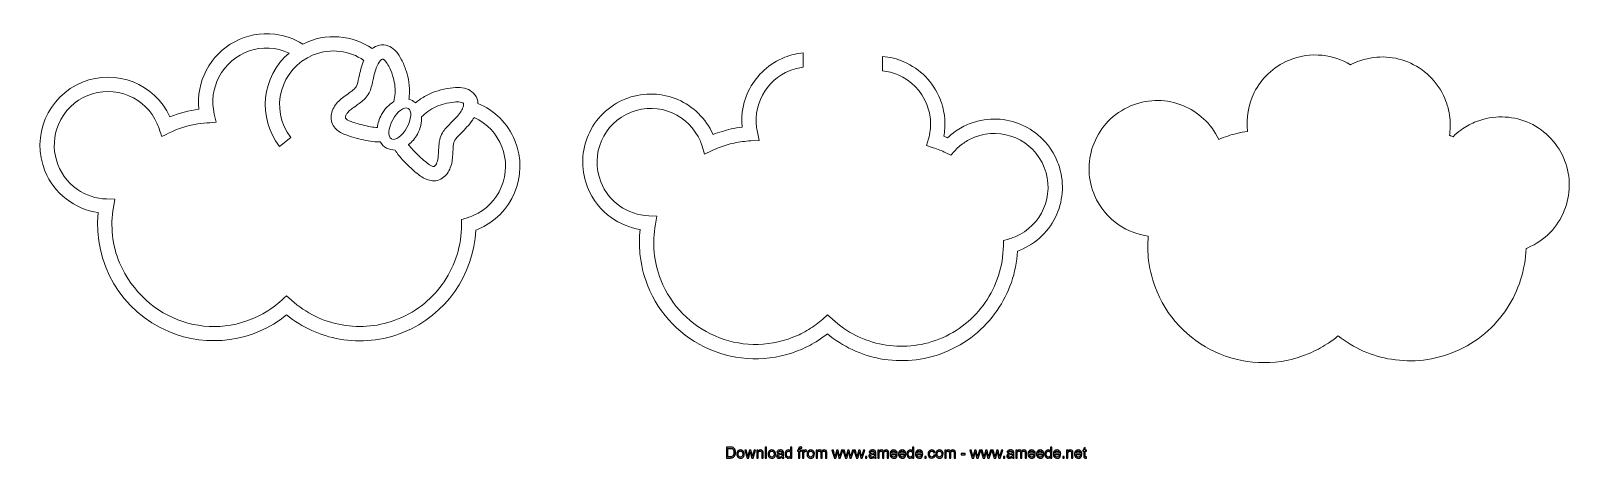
# Model space of a CAD drawing. Header units: millimetres. Extents: x -680 to 176, y -162 to 76.
import ezdxf

# ---------------------------------------------------------------- set-up
doc = ezdxf.new("R2010")
doc.units = ezdxf.units.MM
doc.header["$MEASUREMENT"] = 0
doc.layers.add('Layer 1', color=7, linetype='Continuous')

msp = doc.modelspace()

# ---------------------------------------------------------------- linework, layer by layer
at = {"layer": 'Layer 1', "lineweight": 9}
for points, knots in [([(-431.2645, 35.4794), (-422.2759, 31.7443), (-414.7191, 24.5576), (-410.7414, 14.8028), (-410.7414, 14.8028), (-402.855, -4.5376), (-412.09, -26.6042), (-431.484, -34.5199), (-431.484, -34.5199), (-431.484, -34.5199), (-432.4615, -34.9136), (-432.4615, -34.9136), (-432.4615, -34.9136), (-433.639, -59.8153), (-449.0816, -82.0942), (-472.5943, -91.6815), (-472.5943, -91.6815), (-484.2648, -96.4402), (-496.5146, -97.5363), (-508.0682, -95.5065), (-508.0682, -95.5065), (-518.8708, -93.6086), (-529.0643, -88.9858), (-537.6097, -82.0763), (-537.6097, -82.0763), (-556.1999, -97.0597), (-581.4492, -100.4509), (-603.1689, -91.3134), (-603.1689, -91.3134), (-629.3505, -80.2987), (-645.2871, -53.3858), (-642.3652, -25.2256), (-642.3652, -25.2256), (-655.5181, -23.2955), (-666.8165, -14.6206), (-671.9428, -2.0483), (-671.9428, -2.0483), (-679.8309, 17.2974), (-670.581, 39.3667), (-651.1788, 47.2783), (-651.1788, 47.2783), (-632.3687, 54.9486), (-610.9122, 46.419), (-602.4882, 27.985), (-602.4882, 27.985), (-597.245, 30.1216), (-591.8891, 31.5348), (-586.381, 32.2513), (-586.381, 32.2513), (-587.2034, 39.7566), (-585.7319, 47.2349), (-582.3537, 53.7623), (-582.3537, 53.7623), (-575.1371, 67.7064), (-559.9398, 75.8254), (-544.2508, 73.9382), (-544.2508, 73.9382), (-538.7146, 73.2724), (-533.3937, 71.3864), (-528.6837, 68.4478), (-528.6837, 68.4478), (-515.7521, 74.9797), (-501.024, 73.4719), (-490.0196, 65.9109), (-490.0196, 65.9109), (-489.7608, 66.1151), (-489.4959, 66.306), (-489.2254, 66.483), (-489.2254, 66.483), (-487.8458, 67.3855), (-486.354, 67.9022), (-484.824, 68.0187), (-484.824, 68.0187), (-483.262, 68.1378), (-481.7005, 67.8379), (-480.2146, 67.1042), (-480.2146, 67.1042), (-478.901, 66.4557), (-477.6889, 65.4783), (-476.5495, 64.1262), (-476.5495, 64.1262), (-475.5841, 62.981), (-474.6569, 61.5369), (-473.7423, 59.7562), (-473.7423, 59.7562), (-472.8362, 57.9926), (-471.9196, 55.8403), (-471.1629, 53.535), (-471.1629, 53.535), (-470.4954, 51.5018), (-469.9525, 49.3552), (-469.6488, 47.254), (-469.6488, 47.254), (-469.3127, 44.9299), (-469.2588, 42.6942), (-469.3847, 40.5761), (-469.3847, 40.5761), (-469.4411, 39.628), (-469.5321, 38.7036), (-469.6489, 37.8055), (-469.6489, 37.8055), (-468.9747, 37.6208), (-468.3166, 37.3569), (-467.6818, 37.0093), (-467.6818, 37.0093), (-467.0471, 36.6616), (-466.4701, 36.2491), (-465.9516, 35.7805), (-465.9516, 35.7805), (-465.2577, 36.3624), (-464.5279, 36.937), (-463.7594, 37.4951), (-463.7594, 37.4951), (-462.0425, 38.7418), (-460.1294, 39.9002), (-457.9901, 40.8686), (-457.9901, 40.8686), (-456.0559, 41.7441), (-453.955, 42.4425), (-451.8824, 42.9749), (-451.8824, 42.9749), (-449.5323, 43.5786), (-447.2251, 43.9652), (-445.2511, 44.1515), (-445.2511, 44.1515), (-443.2581, 44.3398), (-441.5419, 44.336), (-440.057, 44.1393), (-440.057, 44.1393), (-438.3042, 43.9071), (-436.8278, 43.4122), (-435.5741, 42.6545), (-435.5741, 42.6545), (-434.1559, 41.7973), (-433.0622, 40.6432), (-432.3213, 39.263), (-432.3213, 39.263), (-431.7072, 38.1186), (-431.3494, 36.8433), (-431.2646, 35.4794), (-431.2646, 35.4794), (-431.2646, 35.4794), (-431.2645, 35.4794), (-431.2645, 35.4794)], [0, 0, 0, 0, 0.02702703, 0.02702703, 0.02702703, 0.02702703, 0.05405405, 0.05405405, 0.05405405, 0.05405405, 0.08108108, 0.08108108, 0.08108108, 0.08108108, 0.10810811, 0.10810811, 0.10810811, 0.10810811, 0.13513514, 0.13513514, 0.13513514, 0.13513514, 0.16216216, 0.16216216, 0.16216216, 0.16216216, 0.18918919, 0.18918919, 0.18918919, 0.18918919, 0.21621622, 0.21621622, 0.21621622, 0.21621622, 0.24324324, 0.24324324, 0.24324324, 0.24324324, 0.27027027, 0.27027027, 0.27027027, 0.27027027, 0.2972973, 0.2972973, 0.2972973, 0.2972973, 0.32432432, 0.32432432, 0.32432432, 0.32432432, 0.35135135, 0.35135135, 0.35135135, 0.35135135, 0.37837838, 0.37837838, 0.37837838, 0.37837838, 0.40540541, 0.40540541, 0.40540541, 0.40540541, 0.43243243, 0.43243243, 0.43243243, 0.43243243, 0.45945946, 0.45945946, 0.45945946, 0.45945946, 0.48648649, 0.48648649, 0.48648649, 0.48648649, 0.51351351, 0.51351351, 0.51351351, 0.51351351, 0.54054054, 0.54054054, 0.54054054, 0.54054054, 0.56756757, 0.56756757, 0.56756757, 0.56756757, 0.59459459, 0.59459459, 0.59459459, 0.59459459, 0.62162162, 0.62162162, 0.62162162, 0.62162162, 0.64864865, 0.64864865, 0.64864865, 0.64864865, 0.67567568, 0.67567568, 0.67567568, 0.67567568, 0.7027027, 0.7027027, 0.7027027, 0.7027027, 0.72972973, 0.72972973, 0.72972973, 0.72972973, 0.75675676, 0.75675676, 0.75675676, 0.75675676, 0.78378378, 0.78378378, 0.78378378, 0.78378378, 0.81081081, 0.81081081, 0.81081081, 0.81081081, 0.83783784, 0.83783784, 0.83783784, 0.83783784, 0.86486486, 0.86486486, 0.86486486, 0.86486486, 0.89189189, 0.89189189, 0.89189189, 0.89189189, 0.91891892, 0.91891892, 0.91891892, 0.91891892, 0.94594595, 0.94594595, 0.94594595, 0.94594595, 1, 1, 1, 1]), ([(-433.3824, 27.6902), (-433.6832, 27.1637), (-434.0141, 26.637), (-434.3729, 26.113), (-434.3729, 26.113), (-435.2432, 24.8423), (-436.2921, 23.5811), (-437.3843, 22.3777), (-437.3843, 22.3777), (-438.5042, 21.1438), (-439.526, 20.1102), (-440.4469, 19.1923), (-440.4469, 19.1923), (-440.4469, 19.1923), (-440.8294, 18.8115), (-440.8294, 18.8115), (-440.8294, 18.8115), (-442.3297, 17.3191), (-443.5671, 16.0883), (-444.155, 15.0722), (-444.155, 15.0722), (-444.399, 14.6505), (-444.5732, 14.1646), (-444.7054, 13.6174), (-444.7054, 13.6174), (-444.8676, 12.9468), (-444.9575, 12.2267), (-445.0206, 11.4476), (-445.0206, 11.4476), (-445.0573, 10.9961), (-445.1059, 9.9828), (-445.1556, 8.955), (-445.1556, 8.955), (-445.2164, 7.6911), (-445.2787, 6.3992), (-445.4295, 5.0053), (-445.4295, 5.0053), (-445.5623, 3.7779), (-445.7591, 2.5955), (-446.0508, 1.4751), (-446.0508, 1.4751), (-446.3613, 0.2821), (-446.7952, -0.8692), (-447.3925, -1.9685), (-447.3925, -1.9685), (-448.0169, -3.1182), (-448.7858, -4.1319), (-449.6336, -4.9437), (-449.6336, -4.9437), (-450.5645, -5.8351), (-451.6525, -6.5405), (-452.8266, -6.9885), (-452.8266, -6.9885), (-454.0769, -7.4658), (-455.3145, -7.6075), (-456.5361, -7.5086), (-456.5361, -7.5086), (-457.6132, -7.4212), (-458.6471, -7.1508), (-459.6459, -6.7697), (-459.6459, -6.7697), (-460.5612, -6.4202), (-461.4529, -5.9809), (-462.4451, -5.3499), (-462.4451, -5.3499), (-463.36, -4.7679), (-464.3555, -4.0307), (-465.5436, -3.0486), (-465.5436, -3.0486), (-466.6758, -2.1128), (-468.072, -0.874), (-469.516, 0.4874), (-469.516, 0.4874), (-470.7636, 1.6637), (-472.0443, 2.9392), (-473.2025, 4.186), (-473.2025, 4.186), (-474.4671, 5.5474), (-475.5554, 6.8492), (-476.4058, 8.1267), (-476.4058, 8.1267), (-476.7268, 8.609), (-477.0162, 9.0896), (-477.2719, 9.5697), (-477.2719, 9.5697), (-478.948, 9.5036), (-480.5897, 9.8587), (-482.0994, 10.6856), (-482.0994, 10.6856), (-483.6091, 11.5124), (-484.7922, 12.7046), (-485.6392, 14.1525), (-485.6392, 14.1525), (-486.1812, 14.1092), (-486.7422, 14.0945), (-487.3215, 14.1053), (-487.3215, 14.1053), (-488.856, 14.1337), (-490.539, 14.3498), (-492.3671, 14.6825), (-492.3671, 14.6825), (-494.0415, 14.987), (-495.8061, 15.3793), (-497.4689, 15.7972), (-497.4689, 15.7972), (-499.3936, 16.2808), (-501.1892, 16.7901), (-502.5874, 17.2402), (-502.5874, 17.2402), (-504.0548, 17.7125), (-505.2121, 18.1544), (-506.195, 18.6119), (-506.195, 18.6119), (-507.2608, 19.1082), (-508.1113, 19.6229), (-508.8987, 20.206), (-508.8987, 20.206), (-509.7577, 20.8426), (-510.5423, 21.5681), (-511.1957, 22.4287), (-511.1957, 22.4287), (-511.9368, 23.4043), (-512.4838, 24.5237), (-512.7552, 25.8344), (-512.7552, 25.8344), (-513.0098, 27.0652), (-513.0013, 28.3619), (-512.7514, 29.6262), (-512.7514, 29.6262), (-512.5241, 30.7775), (-512.0839, 31.9712), (-511.4514, 33.1166), (-511.4514, 33.1166), (-510.8465, 34.2117), (-510.11, 35.1973), (-509.2722, 36.1016), (-509.2722, 36.1016), (-508.4852, 36.9506), (-507.5949, 37.7531), (-506.6322, 38.5261), (-506.6322, 38.5261), (-505.5386, 39.404), (-504.483, 40.1524), (-503.4501, 40.8848), (-503.4501, 40.8848), (-502.6115, 41.4794), (-501.7855, 42.065), (-501.4239, 42.3396), (-501.4239, 42.3396), (-500.8013, 42.8124), (-500.243, 43.2758), (-499.7651, 43.7738), (-499.7651, 43.7738), (-499.3753, 44.1798), (-499.0595, 44.5882), (-498.8357, 45.021), (-498.8357, 45.021), (-498.2959, 46.0638), (-497.925, 47.77), (-497.4753, 49.8388), (-497.4753, 49.8388), (-497.4753, 49.8388), (-497.3609, 50.3641), (-497.3609, 50.3641), (-497.3609, 50.3641), (-497.0831, 51.6344), (-496.7626, 53.0511), (-496.3258, 54.66), (-496.3258, 54.66), (-495.8999, 56.2284), (-495.402, 57.7913), (-494.7999, 59.2089), (-494.7999, 59.2089), (-494.7705, 59.2781), (-494.7408, 59.347), (-494.711, 59.4155), (-494.711, 59.4155), (-502.578, 64.7593), (-512.9408, 66.3935), (-522.7708, 62.3904), (-522.7708, 62.3904), (-541.1751, 54.9813), (-547.4002, 32.1814), (-535.2738, 16.4692), (-535.2738, 16.4692), (-535.2738, 16.4692), (-541.5891, 11.5952), (-541.5891, 11.5952), (-541.5891, 11.5952), (-553.8856, 27.5282), (-551.5817, 50.3811), (-536.258, 63.4961), (-536.258, 63.4961), (-550.7133, 70.1398), (-567.8952, 64.325), (-575.2537, 50.1065), (-575.2537, 50.1065), (-578.4523, 43.9262), (-579.4872, 36.6658), (-577.8303, 29.5824), (-577.8303, 29.5824), (-577.8303, 29.5824), (-576.7524, 24.9742), (-576.7524, 24.9742), (-576.7524, 24.9742), (-581.8741, 24.6697), (-585.4178, 24.5814), (-590.6382, 23.3922), (-590.6382, 23.3922), (-597.4498, 21.8406), (-601.1077, 19.9468), (-607.058, 17.0532), (-607.058, 17.0532), (-607.816, 19.3902), (-608.541, 21.8738), (-609.4941, 24.139), (-609.4941, 24.139), (-612.6657, 31.4507), (-618.4518, 36.8743), (-625.3134, 39.7609), (-625.3134, 39.7609), (-640.5352, 46.1646), (-658.0197, 39.0434), (-664.4254, 23.817), (-664.4254, 23.817), (-669.8978, 10.8091), (-665.5476, -4.259), (-653.9492, -12.2962), (-653.9492, -12.2962), (-649.2008, -15.5867), (-643.5562, -17.4646), (-637.7261, -17.6315), (-637.7261, -17.6315), (-637.7261, -17.6315), (-633.142, -17.7626), (-633.142, -17.7626), (-633.142, -17.7626), (-633.142, -17.7626), (-633.9175, -22.2865), (-633.9175, -22.2865), (-633.9175, -22.2865), (-635.6841, -32.5934), (-634.5347, -43.3252), (-630.5294, -53.1549), (-630.5294, -53.1549), (-616.3462, -85.599), (-578.3943, -98.7227), (-548.0607, -79.7322), (-548.0607, -79.7322), (-543.6088, -76.9451), (-541.2787, -74.7674), (-537.6006, -71.4568), (-537.6006, -71.4568), (-537.6006, -71.4568), (-534.9281, -73.871), (-534.9281, -73.871), (-534.9281, -73.871), (-526.9858, -81.0458), (-517.1671, -85.8119), (-506.706, -87.6499), (-506.706, -87.6499), (-496.5651, -89.4317), (-485.8187, -88.4718), (-475.5869, -84.2997), (-475.5869, -84.2997), (-464.8044, -79.9031), (-456.1126, -72.5587), (-450.0624, -63.577), (-450.0624, -63.577), (-443.8233, -54.3154), (-440.3907, -43.3098), (-440.3668, -31.9962), (-440.3668, -31.9962), (-440.3668, -31.9962), (-440.3606, -29.0126), (-440.3606, -29.0126), (-440.3606, -29.0126), (-437.9961, -28.3258), (-436.2078, -27.8609), (-433.8808, -26.8818), (-433.8808, -26.8818), (-426.569, -23.7101), (-421.1454, -17.9241), (-418.2588, -11.0625), (-418.2588, -11.0625), (-411.9712, 3.8832), (-418.7226, 21.0104), (-433.3823, 27.6901), (-433.3823, 27.6901), (-433.3823, 27.6901), (-433.3824, 27.6902), (-433.3824, 27.6902)], [0, 0, 0, 0, 0.01351351, 0.01351351, 0.01351351, 0.01351351, 0.02702703, 0.02702703, 0.02702703, 0.02702703, 0.04054054, 0.04054054, 0.04054054, 0.04054054, 0.05405405, 0.05405405, 0.05405405, 0.05405405, 0.06756757, 0.06756757, 0.06756757, 0.06756757, 0.08108108, 0.08108108, 0.08108108, 0.08108108, 0.09459459, 0.09459459, 0.09459459, 0.09459459, 0.10810811, 0.10810811, 0.10810811, 0.10810811, 0.12162162, 0.12162162, 0.12162162, 0.12162162, 0.13513514, 0.13513514, 0.13513514, 0.13513514, 0.14864865, 0.14864865, 0.14864865, 0.14864865, 0.16216216, 0.16216216, 0.16216216, 0.16216216, 0.17567568, 0.17567568, 0.17567568, 0.17567568, 0.18918919, 0.18918919, 0.18918919, 0.18918919, 0.2027027, 0.2027027, 0.2027027, 0.2027027, 0.21621622, 0.21621622, 0.21621622, 0.21621622, 0.22972973, 0.22972973, 0.22972973, 0.22972973, 0.24324324, 0.24324324, 0.24324324, 0.24324324, 0.25675676, 0.25675676, 0.25675676, 0.25675676, 0.27027027, 0.27027027, 0.27027027, 0.27027027, 0.28378378, 0.28378378, 0.28378378, 0.28378378, 0.2972973, 0.2972973, 0.2972973, 0.2972973, 0.31081081, 0.31081081, 0.31081081, 0.31081081, 0.32432432, 0.32432432, 0.32432432, 0.32432432, 0.33783784, 0.33783784, 0.33783784, 0.33783784, 0.35135135, 0.35135135, 0.35135135, 0.35135135, 0.36486486, 0.36486486, 0.36486486, 0.36486486, 0.37837838, 0.37837838, 0.37837838, 0.37837838, 0.39189189, 0.39189189, 0.39189189, 0.39189189, 0.40540541, 0.40540541, 0.40540541, 0.40540541, 0.41891892, 0.41891892, 0.41891892, 0.41891892, 0.43243243, 0.43243243, 0.43243243, 0.43243243, 0.44594595, 0.44594595, 0.44594595, 0.44594595, 0.45945946, 0.45945946, 0.45945946, 0.45945946, 0.47297297, 0.47297297, 0.47297297, 0.47297297, 0.48648649, 0.48648649, 0.48648649, 0.48648649, 0.5, 0.5, 0.5, 0.5, 0.51351351, 0.51351351, 0.51351351, 0.51351351, 0.52702703, 0.52702703, 0.52702703, 0.52702703, 0.54054054, 0.54054054, 0.54054054, 0.54054054, 0.55405405, 0.55405405, 0.55405405, 0.55405405, 0.56756757, 0.56756757, 0.56756757, 0.56756757, 0.58108108, 0.58108108, 0.58108108, 0.58108108, 0.59459459, 0.59459459, 0.59459459, 0.59459459, 0.60810811, 0.60810811, 0.60810811, 0.60810811, 0.62162162, 0.62162162, 0.62162162, 0.62162162, 0.63513514, 0.63513514, 0.63513514, 0.63513514, 0.64864865, 0.64864865, 0.64864865, 0.64864865, 0.66216216, 0.66216216, 0.66216216, 0.66216216, 0.67567568, 0.67567568, 0.67567568, 0.67567568, 0.68918919, 0.68918919, 0.68918919, 0.68918919, 0.7027027, 0.7027027, 0.7027027, 0.7027027, 0.71621622, 0.71621622, 0.71621622, 0.71621622, 0.72972973, 0.72972973, 0.72972973, 0.72972973, 0.74324324, 0.74324324, 0.74324324, 0.74324324, 0.75675676, 0.75675676, 0.75675676, 0.75675676, 0.77027027, 0.77027027, 0.77027027, 0.77027027, 0.78378378, 0.78378378, 0.78378378, 0.78378378, 0.7972973, 0.7972973, 0.7972973, 0.7972973, 0.81081081, 0.81081081, 0.81081081, 0.81081081, 0.82432432, 0.82432432, 0.82432432, 0.82432432, 0.83783784, 0.83783784, 0.83783784, 0.83783784, 0.85135135, 0.85135135, 0.85135135, 0.85135135, 0.86486486, 0.86486486, 0.86486486, 0.86486486, 0.87837838, 0.87837838, 0.87837838, 0.87837838, 0.89189189, 0.89189189, 0.89189189, 0.89189189, 0.90540541, 0.90540541, 0.90540541, 0.90540541, 0.91891892, 0.91891892, 0.91891892, 0.91891892, 0.93243243, 0.93243243, 0.93243243, 0.93243243, 0.94594595, 0.94594595, 0.94594595, 0.94594595, 0.95945946, 0.95945946, 0.95945946, 0.95945946, 0.97297297, 0.97297297, 0.97297297, 0.97297297, 1, 1, 1, 1]), ([(-487.1378, 22.0706), (-486.9012, 24.4398), (-486.1467, 26.9372), (-484.8511, 29.3028), (-484.8511, 29.3028), (-483.0968, 32.5059), (-480.6045, 35.0034), (-477.9493, 36.4955), (-477.9493, 36.4955), (-477.6678, 37.9462), (-477.4462, 39.4794), (-477.3523, 41.0564), (-477.3523, 41.0564), (-477.254, 42.711), (-477.2898, 44.4153), (-477.5368, 46.1229), (-477.5368, 46.1229), (-477.7751, 47.7711), (-478.2008, 49.4548), (-478.7243, 51.049), (-478.7243, 51.049), (-479.3379, 52.9182), (-480.0865, 54.6737), (-480.8291, 56.1196), (-480.8291, 56.1196), (-481.4551, 57.3383), (-482.0546, 58.285), (-482.6438, 58.9841), (-482.6438, 58.9841), (-483.0588, 59.4764), (-483.4298, 59.7976), (-483.7685, 59.9649), (-483.7685, 59.9649), (-483.9288, 60.0441), (-484.084, 60.0775), (-484.2267, 60.0666), (-484.2267, 60.0666), (-484.4134, 60.0525), (-484.6279, 59.9683), (-484.86, 59.8163), (-484.86, 59.8163), (-485.2466, 59.5634), (-485.6542, 59.145), (-486.0674, 58.5887), (-486.0674, 58.5887), (-486.5801, 57.8983), (-487.051, 57.051), (-487.4629, 56.0811), (-487.4629, 56.0811), (-487.9233, 54.9971), (-488.3094, 53.7821), (-488.6428, 52.5542), (-488.6428, 52.5542), (-488.9653, 51.3668), (-489.2791, 49.9676), (-489.5651, 48.6597), (-489.5651, 48.6597), (-489.5651, 48.6597), (-489.6795, 48.1343), (-489.6795, 48.1343), (-489.6795, 48.1343), (-490.2472, 45.5226), (-490.7155, 43.369), (-491.7563, 41.3575), (-491.7563, 41.3575), (-492.381, 40.1505), (-493.128, 39.1506), (-493.986, 38.2569), (-493.986, 38.2569), (-494.7558, 37.4548), (-495.6314, 36.7263), (-496.599, 35.9915), (-496.599, 35.9915), (-497.5737, 35.2512), (-498.1956, 34.8102), (-498.8275, 34.3623), (-498.8275, 34.3623), (-499.8232, 33.6562), (-500.8413, 32.9343), (-501.635, 32.2973), (-501.635, 32.2973), (-502.2995, 31.7638), (-502.8993, 31.2258), (-503.4058, 30.6793), (-503.4058, 30.6793), (-503.8613, 30.1877), (-504.2231, 29.7218), (-504.4623, 29.2886), (-504.4623, 29.2886), (-504.6754, 28.9026), (-504.8265, 28.4868), (-504.9081, 28.0739), (-504.9081, 28.0739), (-504.9661, 27.78), (-504.9855, 27.5621), (-504.9611, 27.4444), (-504.9611, 27.4444), (-504.9528, 27.4043), (-504.9117, 27.3378), (-504.8478, 27.2536), (-504.8478, 27.2536), (-504.6962, 27.0541), (-504.4581, 26.8441), (-504.1689, 26.6298), (-504.1689, 26.6298), (-503.8077, 26.3623), (-503.3828, 26.1101), (-502.8055, 25.8413), (-502.8055, 25.8413), (-502.1453, 25.5339), (-501.2902, 25.2121), (-500.1351, 24.8403), (-500.1351, 24.8403), (-498.7838, 24.4053), (-497.1583, 23.9408), (-495.5151, 23.5278), (-495.5151, 23.5278), (-493.9393, 23.1318), (-492.3424, 22.7738), (-490.9269, 22.5163), (-490.9269, 22.5163), (-489.5078, 22.2581), (-488.2417, 22.0911), (-487.1631, 22.0711), (-487.1631, 22.0711), (-487.1631, 22.0711), (-487.1378, 22.0706), (-487.1378, 22.0706)], [0, 0, 0, 0, 0.03030303, 0.03030303, 0.03030303, 0.03030303, 0.06060606, 0.06060606, 0.06060606, 0.06060606, 0.09090909, 0.09090909, 0.09090909, 0.09090909, 0.12121212, 0.12121212, 0.12121212, 0.12121212, 0.15151515, 0.15151515, 0.15151515, 0.15151515, 0.18181818, 0.18181818, 0.18181818, 0.18181818, 0.21212121, 0.21212121, 0.21212121, 0.21212121, 0.24242424, 0.24242424, 0.24242424, 0.24242424, 0.27272727, 0.27272727, 0.27272727, 0.27272727, 0.3030303, 0.3030303, 0.3030303, 0.3030303, 0.33333333, 0.33333333, 0.33333333, 0.33333333, 0.36363636, 0.36363636, 0.36363636, 0.36363636, 0.39393939, 0.39393939, 0.39393939, 0.39393939, 0.42424242, 0.42424242, 0.42424242, 0.42424242, 0.45454545, 0.45454545, 0.45454545, 0.45454545, 0.48484848, 0.48484848, 0.48484848, 0.48484848, 0.51515152, 0.51515152, 0.51515152, 0.51515152, 0.54545455, 0.54545455, 0.54545455, 0.54545455, 0.57575758, 0.57575758, 0.57575758, 0.57575758, 0.60606061, 0.60606061, 0.60606061, 0.60606061, 0.63636364, 0.63636364, 0.63636364, 0.63636364, 0.66666667, 0.66666667, 0.66666667, 0.66666667, 0.6969697, 0.6969697, 0.6969697, 0.6969697, 0.72727273, 0.72727273, 0.72727273, 0.72727273, 0.75757576, 0.75757576, 0.75757576, 0.75757576, 0.78787879, 0.78787879, 0.78787879, 0.78787879, 0.81818182, 0.81818182, 0.81818182, 0.81818182, 0.84848485, 0.84848485, 0.84848485, 0.84848485, 0.87878788, 0.87878788, 0.87878788, 0.87878788, 0.90909091, 0.90909091, 0.90909091, 0.90909091, 0.93939394, 0.93939394, 0.93939394, 0.93939394, 1, 1, 1, 1]), ([(-250.4476, 55.603), (-252.8811, 55.2971), (-255.317, 54.6843), (-257.7054, 53.7426), (-257.7054, 53.7426), (-264.5674, 51.0372), (-269.8692, 46.0603), (-273.0909, 40.0085), (-273.0909, 40.0085), (-276.3607, 33.8657), (-277.48, 26.6178), (-275.9052, 19.5157), (-275.9052, 19.5157), (-275.9052, 19.5157), (-274.8809, 14.8953), (-274.8809, 14.8953), (-274.8809, 14.8953), (-274.8809, 14.8953), (-279.6296, 14.6682), (-279.6296, 14.6682), (-279.6296, 14.6682), (-282.6932, 14.5219), (-285.7545, 14.1279), (-288.7842, 13.4746), (-288.7842, 13.4746), (-291.7986, 12.8246), (-294.7752, 11.9311), (-297.6854, 10.7836), (-297.6854, 10.7836), (-298.0726, 10.631), (-298.6576, 10.3841), (-299.4179, 10.0536), (-299.4179, 10.0536), (-300.1169, 9.7495), (-300.6803, 9.4958), (-301.1241, 9.2864), (-301.1241, 9.2864), (-301.1241, 9.2864), (-305.2764, 7.3264), (-305.2764, 7.3264), (-305.2764, 7.3264), (-305.2764, 7.3264), (-306.6403, 11.7045), (-306.6403, 11.7045), (-306.6403, 11.7045), (-306.7473, 12.0482), (-306.865, 12.4022), (-306.9929, 12.7661), (-306.9929, 12.7661), (-307.1173, 13.1202), (-307.2462, 13.4665), (-307.3793, 13.8041), (-307.3793, 13.8041), (-307.3793, 13.8041), (-307.63, 14.44), (-307.63, 14.44), (-307.63, 14.44), (-310.7167, 21.788), (-316.4394, 27.2785), (-323.267, 30.2444), (-323.267, 30.2444), (-330.2887, 33.2948), (-338.4669, 33.6693), (-346.1365, 30.6452), (-346.1365, 30.6452), (-346.1365, 30.6452), (-346.1513, 30.6394), (-346.1513, 30.6394), (-346.1513, 30.6394), (-353.8036, 27.6178), (-359.5145, 21.7692), (-362.5615, 14.7552), (-362.5615, 14.7552), (-365.6119, 7.7336), (-365.9863, -0.4444), (-362.9623, -8.1142), (-362.9623, -8.1142), (-362.9623, -8.1142), (-362.9583, -8.1243), (-362.9583, -8.1243), (-362.9583, -8.1243), (-360.7585, -13.6976), (-357.0601, -18.2416), (-352.5049, -21.477), (-352.5049, -21.477), (-347.7949, -24.8224), (-342.1724, -26.7657), (-336.3447, -27.0002), (-336.3447, -27.0002), (-336.3447, -27.0002), (-331.7625, -27.1845), (-331.7625, -27.1845), (-331.7625, -27.1845), (-331.7625, -27.1845), (-332.5904, -31.6991), (-332.5904, -31.6991), (-332.5904, -31.6991), (-333.5242, -36.7911), (-333.7627, -42.0592), (-333.2431, -47.3614), (-333.2431, -47.3614), (-332.7404, -52.4914), (-331.5338, -57.618), (-329.5669, -62.6096), (-329.5669, -62.6096), (-329.5669, -62.6096), (-329.5599, -62.6066), (-329.5599, -62.6066), (-329.5599, -62.6066), (-323.8289, -77.1414), (-312.7482, -87.9778), (-299.4661, -93.7478), (-299.4661, -93.7478), (-286.1748, -99.5218), (-270.6878, -100.2282), (-256.1564, -94.4987), (-256.1564, -94.4987), (-253.1045, -93.2955), (-250.1823, -91.8305), (-247.4059, -90.1368), (-247.4059, -90.1368), (-244.5874, -88.4176), (-241.9645, -86.4804), (-239.551, -84.3581), (-239.551, -84.3581), (-239.551, -84.3581), (-236.8503, -81.9834), (-236.8503, -81.9834), (-236.8503, -81.9834), (-236.8503, -81.9834), (-234.2062, -84.4284), (-234.2062, -84.4284), (-234.2062, -84.4284), (-226.3475, -91.6948), (-216.5848, -96.5746), (-206.1456, -98.5338), (-206.1456, -98.5338), (-196.026, -100.433), (-185.2692, -99.5978), (-174.9897, -95.5449), (-174.9897, -95.5449), (-164.1571, -91.2736), (-155.3807, -84.0304), (-149.2267, -75.1196), (-149.2267, -75.1196), (-142.8805, -65.9309), (-139.3206, -54.9659), (-139.1653, -43.6534), (-139.1653, -43.6534), (-139.1653, -43.6534), (-139.1246, -40.6701), (-139.1246, -40.6701), (-139.1246, -40.6701), (-139.1246, -40.6701), (-136.2474, -39.8705), (-136.2474, -39.8705), (-136.2474, -39.8705), (-135.8653, -39.7643), (-135.3619, -39.6069), (-134.7323, -39.396), (-134.7323, -39.396), (-134.1595, -39.204), (-133.6657, -39.0268), (-133.2563, -38.8654), (-133.2563, -38.8654), (-133.2563, -38.8654), (-132.6205, -38.6145), (-132.6205, -38.6145), (-132.6205, -38.6145), (-125.2723, -35.5279), (-119.7821, -29.8051), (-116.8161, -22.9775), (-116.8161, -22.9775), (-113.7656, -15.9559), (-113.3911, -7.7778), (-116.4152, -0.1081), (-116.4152, -0.1081), (-116.4152, -0.1081), (-116.4209, -0.0935), (-116.4209, -0.0935), (-116.4209, -0.0935), (-119.4428, 7.559), (-125.2911, 13.2698), (-132.3051, 16.3167), (-132.3051, 16.3167), (-139.3231, 19.3653), (-147.4961, 19.741), (-155.1622, 16.7224), (-155.1622, 16.7224), (-155.1622, 16.7224), (-155.1593, 16.7153), (-155.1593, 16.7153), (-155.1593, 16.7153), (-157.354, 15.8499), (-159.3849, 14.7566), (-161.2364, 13.4741), (-161.2364, 13.4741), (-163.1449, 12.152), (-164.8677, 10.6262), (-166.3865, 8.9398), (-166.3865, 8.9398), (-166.3865, 8.9398), (-168.3953, 6.71), (-168.3953, 6.71), (-168.3953, 6.71), (-168.3953, 6.71), (-171.0902, 8.0141), (-171.0902, 8.0141), (-171.0902, 8.0141), (-172.3283, 8.6135), (-173.4911, 9.1326), (-174.5753, 9.5702), (-174.5753, 9.5702), (-175.6815, 10.0167), (-176.8782, 10.4509), (-178.1624, 10.8715), (-178.1624, 10.8715), (-178.1624, 10.8715), (-181.8125, 12.0671), (-181.8125, 12.0671), (-181.8125, 12.0671), (-181.8125, 12.0671), (-180.7686, 15.7468), (-180.7686, 15.7468), (-180.7686, 15.7468), (-179.897, 18.8207), (-179.5168, 22.0733), (-179.6822, 25.3831), (-179.6822, 25.3831), (-179.8415, 28.5727), (-180.5056, 31.7672), (-181.7218, 34.8522), (-181.7218, 34.8522), (-181.7218, 34.8522), (-181.7249, 34.8597), (-181.7249, 34.8597), (-181.7249, 34.8597), (-184.7459, 42.5156), (-190.5957, 48.229), (-197.612, 51.2771), (-197.612, 51.2771), (-200.4006, 52.4885), (-203.3718, 53.2774), (-206.4209, 53.5994), (-206.4209, 53.5994), (-206.4209, 53.5994), (-206.4209, 61.6183), (-206.4209, 61.6183), (-206.4209, 61.6183), (-202.2653, 61.2769), (-198.2152, 60.2501), (-194.4336, 58.6073), (-194.4336, 58.6073), (-185.5559, 54.7507), (-178.1452, 47.4966), (-174.3059, 37.7591), (-174.3059, 37.7591), (-174.3059, 37.7591), (-173.9046, 36.7416), (-173.9046, 36.7416), (-173.9046, 36.7416), (-173.9046, 36.7416), (-173.9094, 36.7097), (-173.9094, 36.7097), (-173.9094, 36.7097), (-172.5982, 33.083), (-171.8751, 29.4024), (-171.6936, 25.7718), (-171.6936, 25.7718), (-171.5501, 22.8978), (-171.7446, 20.0297), (-172.2544, 17.2208), (-172.2544, 17.2208), (-172.0404, 17.1366), (-171.8252, 17.0509), (-171.6087, 16.9636), (-171.6087, 16.9636), (-171.1451, 16.7764), (-170.6931, 16.5889), (-170.2528, 16.401), (-170.2528, 16.401), (-168.8711, 17.7115), (-167.3808, 18.9263), (-165.7879, 20.0298), (-165.7879, 20.0298), (-163.4359, 21.6592), (-160.8651, 23.0445), (-158.097, 24.136), (-158.097, 24.136), (-158.097, 24.136), (-157.0796, 24.537), (-157.0796, 24.537), (-157.0796, 24.537), (-157.0796, 24.537), (-157.0305, 24.5298), (-157.0305, 24.5298), (-157.0305, 24.5298), (-147.6119, 27.9305), (-137.6823, 27.3637), (-129.1267, 23.6469), (-129.1267, 23.6469), (-120.2491, 19.7905), (-112.8383, 12.5362), (-108.9991, 2.7988), (-108.9991, 2.7988), (-108.9991, 2.7988), (-108.5979, 1.7814), (-108.5979, 1.7814), (-108.5979, 1.7814), (-108.5979, 1.7814), (-108.603, 1.7476), (-108.603, 1.7476), (-108.603, 1.7476), (-105.2024, -7.6709), (-105.769, -17.6004), (-109.4857, -26.1561), (-109.4857, -26.1561), (-113.3406, -35.0297), (-120.5904, -42.4379), (-130.3214, -46.2786), (-130.3214, -46.2786), (-130.3214, -46.2786), (-130.3186, -46.2859), (-130.3186, -46.2859), (-130.3186, -46.2859), (-130.6077, -46.4), (-130.8836, -46.5061), (-131.1465, -46.604), (-131.1465, -46.604), (-131.1465, -46.604), (-131.2945, -46.6623), (-131.2945, -46.6623), (-131.2945, -46.6623), (-131.9933, -58.5211), (-135.9696, -69.9422), (-142.665, -79.6368), (-142.665, -79.6368), (-149.6927, -89.8128), (-159.7143, -98.0841), (-172.083, -102.9608), (-172.083, -102.9608), (-183.8079, -107.5838), (-196.0697, -108.5377), (-207.599, -106.3739), (-207.599, -106.3739), (-218.3787, -104.3509), (-228.5181, -99.6102), (-236.9828, -92.6021), (-236.9828, -92.6021), (-238.9673, -94.164), (-241.0547, -95.6176), (-243.2403, -96.9507), (-243.2403, -96.9507), (-246.339, -98.8413), (-249.6795, -100.5073), (-253.2496, -101.9148), (-253.2496, -101.9148), (-269.8387, -108.4556), (-287.5005, -107.6569), (-302.6446, -101.078), (-302.6446, -101.078), (-317.7981, -94.4951), (-330.4407, -82.1301), (-336.9803, -65.5443), (-336.9803, -65.5443), (-336.9803, -65.5443), (-336.9783, -65.5289), (-336.9783, -65.5289), (-336.9783, -65.5289), (-339.2416, -59.7884), (-340.625, -53.9419), (-341.194, -48.1348), (-341.194, -48.1348), (-341.6407, -43.5777), (-341.5893, -39.0221), (-341.0717, -34.54), (-341.0717, -34.54), (-346.8512, -33.6232), (-352.3498, -31.3754), (-357.1102, -27.9941), (-357.1102, -27.9941), (-362.8869, -23.8912), (-367.581, -18.1158), (-370.3784, -11.0212), (-370.3784, -11.0212), (-370.3784, -11.0212), (-370.7795, -10.0035), (-370.7795, -10.0035), (-370.7795, -10.0035), (-370.7795, -10.0035), (-370.7746, -9.9698), (-370.7746, -9.9698), (-370.7746, -9.9698), (-374.175, -0.5516), (-373.6084, 9.3781), (-369.8916, 17.9336), (-369.8916, 17.9336), (-366.0352, 26.8112), (-358.7809, 34.222), (-349.0436, 38.0613), (-349.0436, 38.0613), (-349.0436, 38.0613), (-348.026, 38.4626), (-348.026, 38.4626), (-348.026, 38.4626), (-348.026, 38.4626), (-347.9924, 38.4575), (-347.9924, 38.4575), (-347.9924, 38.4575), (-338.5739, 41.8582), (-328.6442, 41.2914), (-320.0887, 37.5746), (-320.0887, 37.5746), (-311.6662, 33.9159), (-304.5646, 27.1986), (-300.58, 18.2045), (-300.58, 18.2045), (-297.2155, 19.5302), (-293.8344, 20.5498), (-290.4645, 21.2764), (-290.4645, 21.2764), (-288.4484, 21.7112), (-286.4331, 22.046), (-284.4245, 22.2837), (-284.4245, 22.2837), (-285.1596, 29.798), (-283.6015, 37.2587), (-280.1479, 43.7464), (-280.1479, 43.7464), (-276.0686, 51.4095), (-269.3375, 57.7184), (-260.6122, 61.1586), (-260.6122, 61.1586), (-257.2713, 62.4759), (-253.8545, 63.2843), (-250.4476, 63.6213), (-250.4476, 63.6213), (-250.4476, 63.6213), (-250.4476, 55.603), (-250.4476, 55.603)], [0, 0, 0, 0, 0.00900901, 0.00900901, 0.00900901, 0.00900901, 0.01801802, 0.01801802, 0.01801802, 0.01801802, 0.02702703, 0.02702703, 0.02702703, 0.02702703, 0.03603604, 0.03603604, 0.03603604, 0.03603604, 0.04504505, 0.04504505, 0.04504505, 0.04504505, 0.05405405, 0.05405405, 0.05405405, 0.05405405, 0.06306306, 0.06306306, 0.06306306, 0.06306306, 0.07207207, 0.07207207, 0.07207207, 0.07207207, 0.08108108, 0.08108108, 0.08108108, 0.08108108, 0.09009009, 0.09009009, 0.09009009, 0.09009009, 0.0990991, 0.0990991, 0.0990991, 0.0990991, 0.10810811, 0.10810811, 0.10810811, 0.10810811, 0.11711712, 0.11711712, 0.11711712, 0.11711712, 0.12612613, 0.12612613, 0.12612613, 0.12612613, 0.13513514, 0.13513514, 0.13513514, 0.13513514, 0.14414414, 0.14414414, 0.14414414, 0.14414414, 0.15315315, 0.15315315, 0.15315315, 0.15315315, 0.16216216, 0.16216216, 0.16216216, 0.16216216, 0.17117117, 0.17117117, 0.17117117, 0.17117117, 0.18018018, 0.18018018, 0.18018018, 0.18018018, 0.18918919, 0.18918919, 0.18918919, 0.18918919, 0.1981982, 0.1981982, 0.1981982, 0.1981982, 0.20720721, 0.20720721, 0.20720721, 0.20720721, 0.21621622, 0.21621622, 0.21621622, 0.21621622, 0.22522523, 0.22522523, 0.22522523, 0.22522523, 0.23423423, 0.23423423, 0.23423423, 0.23423423, 0.24324324, 0.24324324, 0.24324324, 0.24324324, 0.25225225, 0.25225225, 0.25225225, 0.25225225, 0.26126126, 0.26126126, 0.26126126, 0.26126126, 0.27027027, 0.27027027, 0.27027027, 0.27027027, 0.27927928, 0.27927928, 0.27927928, 0.27927928, 0.28828829, 0.28828829, 0.28828829, 0.28828829, 0.2972973, 0.2972973, 0.2972973, 0.2972973, 0.30630631, 0.30630631, 0.30630631, 0.30630631, 0.31531532, 0.31531532, 0.31531532, 0.31531532, 0.32432432, 0.32432432, 0.32432432, 0.32432432, 0.33333333, 0.33333333, 0.33333333, 0.33333333, 0.34234234, 0.34234234, 0.34234234, 0.34234234, 0.35135135, 0.35135135, 0.35135135, 0.35135135, 0.36036036, 0.36036036, 0.36036036, 0.36036036, 0.36936937, 0.36936937, 0.36936937, 0.36936937, 0.37837838, 0.37837838, 0.37837838, 0.37837838, 0.38738739, 0.38738739, 0.38738739, 0.38738739, 0.3963964, 0.3963964, 0.3963964, 0.3963964, 0.40540541, 0.40540541, 0.40540541, 0.40540541, 0.41441441, 0.41441441, 0.41441441, 0.41441441, 0.42342342, 0.42342342, 0.42342342, 0.42342342, 0.43243243, 0.43243243, 0.43243243, 0.43243243, 0.44144144, 0.44144144, 0.44144144, 0.44144144, 0.45045045, 0.45045045, 0.45045045, 0.45045045, 0.45945946, 0.45945946, 0.45945946, 0.45945946, 0.46846847, 0.46846847, 0.46846847, 0.46846847, 0.47747748, 0.47747748, 0.47747748, 0.47747748, 0.48648649, 0.48648649, 0.48648649, 0.48648649, 0.4954955, 0.4954955, 0.4954955, 0.4954955, 0.5045045, 0.5045045, 0.5045045, 0.5045045, 0.51351351, 0.51351351, 0.51351351, 0.51351351, 0.52252252, 0.52252252, 0.52252252, 0.52252252, 0.53153153, 0.53153153, 0.53153153, 0.53153153, 0.54054054, 0.54054054, 0.54054054, 0.54054054, 0.54954955, 0.54954955, 0.54954955, 0.54954955, 0.55855856, 0.55855856, 0.55855856, 0.55855856, 0.56756757, 0.56756757, 0.56756757, 0.56756757, 0.57657658, 0.57657658, 0.57657658, 0.57657658, 0.58558559, 0.58558559, 0.58558559, 0.58558559, 0.59459459, 0.59459459, 0.59459459, 0.59459459, 0.6036036, 0.6036036, 0.6036036, 0.6036036, 0.61261261, 0.61261261, 0.61261261, 0.61261261, 0.62162162, 0.62162162, 0.62162162, 0.62162162, 0.63063063, 0.63063063, 0.63063063, 0.63063063, 0.63963964, 0.63963964, 0.63963964, 0.63963964, 0.64864865, 0.64864865, 0.64864865, 0.64864865, 0.65765766, 0.65765766, 0.65765766, 0.65765766, 0.66666667, 0.66666667, 0.66666667, 0.66666667, 0.67567568, 0.67567568, 0.67567568, 0.67567568, 0.68468468, 0.68468468, 0.68468468, 0.68468468, 0.69369369, 0.69369369, 0.69369369, 0.69369369, 0.7027027, 0.7027027, 0.7027027, 0.7027027, 0.71171171, 0.71171171, 0.71171171, 0.71171171, 0.72072072, 0.72072072, 0.72072072, 0.72072072, 0.72972973, 0.72972973, 0.72972973, 0.72972973, 0.73873874, 0.73873874, 0.73873874, 0.73873874, 0.74774775, 0.74774775, 0.74774775, 0.74774775, 0.75675676, 0.75675676, 0.75675676, 0.75675676, 0.76576577, 0.76576577, 0.76576577, 0.76576577, 0.77477477, 0.77477477, 0.77477477, 0.77477477, 0.78378378, 0.78378378, 0.78378378, 0.78378378, 0.79279279, 0.79279279, 0.79279279, 0.79279279, 0.8018018, 0.8018018, 0.8018018, 0.8018018, 0.81081081, 0.81081081, 0.81081081, 0.81081081, 0.81981982, 0.81981982, 0.81981982, 0.81981982, 0.82882883, 0.82882883, 0.82882883, 0.82882883, 0.83783784, 0.83783784, 0.83783784, 0.83783784, 0.84684685, 0.84684685, 0.84684685, 0.84684685, 0.85585586, 0.85585586, 0.85585586, 0.85585586, 0.86486486, 0.86486486, 0.86486486, 0.86486486, 0.87387387, 0.87387387, 0.87387387, 0.87387387, 0.88288288, 0.88288288, 0.88288288, 0.88288288, 0.89189189, 0.89189189, 0.89189189, 0.89189189, 0.9009009, 0.9009009, 0.9009009, 0.9009009, 0.90990991, 0.90990991, 0.90990991, 0.90990991, 0.91891892, 0.91891892, 0.91891892, 0.91891892, 0.92792793, 0.92792793, 0.92792793, 0.92792793, 0.93693694, 0.93693694, 0.93693694, 0.93693694, 0.94594595, 0.94594595, 0.94594595, 0.94594595, 0.95495495, 0.95495495, 0.95495495, 0.95495495, 0.96396396, 0.96396396, 0.96396396, 0.96396396, 0.97297297, 0.97297297, 0.97297297, 0.97297297, 0.98198198, 0.98198198, 0.98198198, 0.98198198, 1, 1, 1, 1]), ([(38.1362, 62.2029), (43.6809, 61.6122), (49.0268, 59.7984), (53.7762, 56.924), (53.7762, 56.924), (53.7762, 56.924), (54.0502, 57.0671), (54.0502, 57.0671), (54.0502, 57.0671), (54.8882, 57.4988), (55.7552, 57.9054), (56.6503, 58.2846), (56.6503, 58.2846), (56.6503, 58.2846), (57.6572, 58.7113), (57.6572, 58.7113), (57.6572, 58.7113), (57.6572, 58.7113), (57.7066, 58.7052), (57.7066, 58.7052), (57.7066, 58.7052), (67.0366, 62.3416), (76.9773, 62.0248), (85.6237, 58.5244), (85.6237, 58.5244), (94.5955, 54.8924), (102.1863, 47.8268), (106.2693, 38.1891), (106.2693, 38.1891), (106.2693, 38.1891), (106.696, 37.1821), (106.696, 37.1821), (106.696, 37.1821), (106.696, 37.1821), (106.692, 37.1499), (106.692, 37.1499), (106.692, 37.1499), (108.0941, 33.5574), (108.9096, 29.8962), (109.1822, 26.2713), (109.1822, 26.2713), (109.3981, 23.4019), (109.2756, 20.5297), (108.8368, 17.7088), (108.8368, 17.7088), (109.0528, 17.6301), (109.2701, 17.5499), (109.4887, 17.468), (109.4887, 17.468), (109.9569, 17.2926), (110.4135, 17.1165), (110.8585, 16.9397), (110.8585, 16.9397), (112.2067, 18.2845), (113.666, 19.5364), (115.2306, 20.6795), (115.2306, 20.6795), (117.5409, 22.3676), (120.076, 23.8172), (122.8158, 24.9779), (122.8158, 24.9779), (122.8158, 24.9779), (123.8229, 25.4046), (123.8229, 25.4046), (123.8229, 25.4046), (123.8229, 25.4046), (123.8721, 25.3985), (123.8721, 25.3985), (123.8721, 25.3985), (133.2021, 29.0349), (143.1428, 28.7181), (151.7892, 25.2177), (151.7892, 25.2177), (160.761, 21.5858), (168.3518, 14.5202), (172.4348, 4.8826), (172.4348, 4.8826), (172.4348, 4.8826), (172.8615, 3.8755), (172.8615, 3.8755), (172.8615, 3.8755), (172.8615, 3.8755), (172.8573, 3.8417), (172.8573, 3.8417), (172.8573, 3.8417), (176.4937, -5.4884), (176.1769, -15.4291), (172.6765, -24.0755), (172.6765, -24.0755), (169.0461, -33.0434), (161.9851, -40.6315), (152.3537, -44.7158), (152.3537, -44.7158), (152.3537, -44.7158), (152.3567, -44.723), (152.3567, -44.723), (152.3567, -44.723), (152.0705, -44.8442), (151.7974, -44.9572), (151.5371, -45.0618), (151.5371, -45.0618), (151.5371, -45.0618), (151.3906, -45.1238), (151.3906, -45.1238), (151.3906, -45.1238), (150.9904, -56.9964), (147.3026, -68.514), (140.8531, -78.3738), (140.8531, -78.3738), (134.0836, -88.7234), (124.2732, -97.244), (112.031, -102.4304), (112.031, -102.4304), (100.426, -107.3469), (88.1922, -108.6089), (76.612, -106.7358), (76.612, -106.7358), (65.7847, -104.9845), (55.5295, -100.5003), (46.8912, -93.7073), (46.8912, -93.7073), (44.9465, -95.3186), (42.8962, -96.8244), (40.7451, -98.212), (40.7451, -98.212), (37.6948, -100.1798), (34.3972, -101.9293), (30.8637, -103.4261), (30.8637, -103.4261), (14.4444, -110.3822), (-3.232, -110.028), (-18.5368, -103.8321), (-18.5368, -103.8321), (-33.8511, -97.6323), (-46.8007, -85.5893), (-53.7555, -69.1733), (-53.7555, -69.1733), (-53.7555, -69.1733), (-53.7536, -69.1578), (-53.7536, -69.1578), (-53.7536, -69.1578), (-56.1607, -63.476), (-57.6907, -57.6663), (-58.4057, -51.8753), (-58.4057, -51.8753), (-58.9668, -47.3308), (-59.03, -42.7753), (-58.6252, -38.2816), (-58.6252, -38.2816), (-64.426, -37.5106), (-69.9793, -35.4018), (-74.8234, -32.1413), (-74.8234, -32.1413), (-80.7015, -28.1849), (-85.5393, -22.5294), (-88.5142, -15.5073), (-88.5142, -15.5073), (-88.5142, -15.5073), (-88.9409, -14.5001), (-88.9409, -14.5001), (-88.9409, -14.5001), (-88.9409, -14.5001), (-88.9367, -14.4664), (-88.9367, -14.4664), (-88.9367, -14.4664), (-92.5731, -5.1365), (-92.2563, 4.8043), (-88.7559, 13.4505), (-88.7559, 13.4505), (-85.124, 22.4223), (-78.0584, 30.0132), (-68.4207, 34.0962), (-68.4207, 34.0962), (-68.4207, 34.0962), (-67.4136, 34.5228), (-67.4136, 34.5228), (-67.4136, 34.5228), (-67.4136, 34.5228), (-67.3798, 34.5187), (-67.3798, 34.5187), (-67.3798, 34.5187), (-58.0497, 38.1551), (-48.109, 37.8383), (-39.4627, 34.3379), (-39.4627, 34.3379), (-30.9509, 30.8922), (-23.6827, 24.3556), (-19.4731, 15.4646), (-19.4731, 15.4646), (-16.143, 16.8744), (-12.7886, 17.9789), (-9.4379, 18.79), (-9.4379, 18.79), (-7.4333, 19.2754), (-5.4272, 19.6607), (-3.4252, 19.9488), (-3.4252, 19.9488), (-4.3492, 27.4423), (-2.9792, 34.9398), (0.3102, 41.5124), (0.3102, 41.5124), (4.1955, 49.2756), (10.7658, 55.7519), (19.4017, 59.4105), (19.4017, 59.4105), (25.526, 62.0049), (31.9542, 62.8616), (38.1362, 62.2029)], [0, 0, 0, 0, 0.01886792, 0.01886792, 0.01886792, 0.01886792, 0.03773585, 0.03773585, 0.03773585, 0.03773585, 0.05660377, 0.05660377, 0.05660377, 0.05660377, 0.0754717, 0.0754717, 0.0754717, 0.0754717, 0.09433962, 0.09433962, 0.09433962, 0.09433962, 0.11320755, 0.11320755, 0.11320755, 0.11320755, 0.13207547, 0.13207547, 0.13207547, 0.13207547, 0.1509434, 0.1509434, 0.1509434, 0.1509434, 0.16981132, 0.16981132, 0.16981132, 0.16981132, 0.18867925, 0.18867925, 0.18867925, 0.18867925, 0.20754717, 0.20754717, 0.20754717, 0.20754717, 0.22641509, 0.22641509, 0.22641509, 0.22641509, 0.24528302, 0.24528302, 0.24528302, 0.24528302, 0.26415094, 0.26415094, 0.26415094, 0.26415094, 0.28301887, 0.28301887, 0.28301887, 0.28301887, 0.30188679, 0.30188679, 0.30188679, 0.30188679, 0.32075472, 0.32075472, 0.32075472, 0.32075472, 0.33962264, 0.33962264, 0.33962264, 0.33962264, 0.35849057, 0.35849057, 0.35849057, 0.35849057, 0.37735849, 0.37735849, 0.37735849, 0.37735849, 0.39622642, 0.39622642, 0.39622642, 0.39622642, 0.41509434, 0.41509434, 0.41509434, 0.41509434, 0.43396226, 0.43396226, 0.43396226, 0.43396226, 0.45283019, 0.45283019, 0.45283019, 0.45283019, 0.47169811, 0.47169811, 0.47169811, 0.47169811, 0.49056604, 0.49056604, 0.49056604, 0.49056604, 0.50943396, 0.50943396, 0.50943396, 0.50943396, 0.52830189, 0.52830189, 0.52830189, 0.52830189, 0.54716981, 0.54716981, 0.54716981, 0.54716981, 0.56603774, 0.56603774, 0.56603774, 0.56603774, 0.58490566, 0.58490566, 0.58490566, 0.58490566, 0.60377358, 0.60377358, 0.60377358, 0.60377358, 0.62264151, 0.62264151, 0.62264151, 0.62264151, 0.64150943, 0.64150943, 0.64150943, 0.64150943, 0.66037736, 0.66037736, 0.66037736, 0.66037736, 0.67924528, 0.67924528, 0.67924528, 0.67924528, 0.69811321, 0.69811321, 0.69811321, 0.69811321, 0.71698113, 0.71698113, 0.71698113, 0.71698113, 0.73584906, 0.73584906, 0.73584906, 0.73584906, 0.75471698, 0.75471698, 0.75471698, 0.75471698, 0.77358491, 0.77358491, 0.77358491, 0.77358491, 0.79245283, 0.79245283, 0.79245283, 0.79245283, 0.81132075, 0.81132075, 0.81132075, 0.81132075, 0.83018868, 0.83018868, 0.83018868, 0.83018868, 0.8490566, 0.8490566, 0.8490566, 0.8490566, 0.86792453, 0.86792453, 0.86792453, 0.86792453, 0.88679245, 0.88679245, 0.88679245, 0.88679245, 0.90566038, 0.90566038, 0.90566038, 0.90566038, 0.9245283, 0.9245283, 0.9245283, 0.9245283, 0.94339623, 0.94339623, 0.94339623, 0.94339623, 0.96226415, 0.96226415, 0.96226415, 0.96226415, 1, 1, 1, 1]), ([(-469.7929, 12.5707), (-469.7929, 12.5707), (-469.7788, 12.5496), (-469.7788, 12.5496), (-469.7788, 12.5496), (-469.1812, 11.6516), (-468.3586, 10.6745), (-467.377, 9.6179), (-467.377, 9.6179), (-466.3977, 8.5639), (-465.2362, 7.4111), (-464.0539, 6.2965), (-464.0539, 6.2965), (-462.8213, 5.1344), (-461.5543, 4.0148), (-460.4602, 3.1104), (-460.4602, 3.1104), (-459.5249, 2.3374), (-458.7932, 1.79), (-458.1786, 1.3991), (-458.1786, 1.3991), (-457.6414, 1.0575), (-457.2001, 0.8355), (-456.78, 0.675), (-456.78, 0.675), (-456.4434, 0.5466), (-456.1382, 0.4591), (-455.8888, 0.4388), (-455.8888, 0.4388), (-455.7835, 0.4301), (-455.7055, 0.4314), (-455.6671, 0.4461), (-455.6671, 0.4461), (-455.5549, 0.4889), (-455.3816, 0.6225), (-455.1654, 0.8295), (-455.1654, 0.8295), (-454.8614, 1.1206), (-454.5922, 1.472), (-454.3816, 1.8595), (-454.3816, 1.8595), (-454.1454, 2.2944), (-453.9477, 2.8502), (-453.7788, 3.4986), (-453.7788, 3.4986), (-453.591, 4.2197), (-453.4606, 5.0147), (-453.369, 5.8619), (-453.369, 5.8619), (-453.2596, 6.8734), (-453.1996, 8.119), (-453.1409, 9.338), (-453.1409, 9.338), (-453.1036, 10.1118), (-453.0671, 10.8726), (-452.9679, 12.0947), (-452.9679, 12.0947), (-452.8697, 13.3057), (-452.7275, 14.4357), (-452.4661, 15.5163), (-452.4661, 15.5163), (-452.1751, 16.7205), (-451.7347, 17.8884), (-451.0541, 19.0647), (-451.0541, 19.0647), (-449.92, 21.0246), (-448.3577, 22.5784), (-446.4636, 24.4627), (-446.4636, 24.4627), (-446.4636, 24.4627), (-446.081, 24.8434), (-446.081, 24.8434), (-446.081, 24.8434), (-445.1328, 25.7887), (-444.1233, 26.806), (-443.2959, 27.7177), (-443.2959, 27.7177), (-442.4408, 28.6597), (-441.6251, 29.6394), (-440.9593, 30.6112), (-440.9593, 30.6112), (-440.3641, 31.4804), (-439.9035, 32.3335), (-439.5978, 33.1373), (-439.5978, 33.1373), (-439.3517, 33.7849), (-439.2186, 34.3538), (-439.2136, 34.8158), (-439.2136, 34.8158), (-439.2107, 35.0931), (-439.2552, 35.3193), (-439.3436, 35.4841), (-439.3436, 35.4841), (-439.4114, 35.6102), (-439.5232, 35.723), (-439.6762, 35.8155), (-439.6762, 35.8155), (-439.9996, 36.0108), (-440.47, 36.1505), (-441.1083, 36.235), (-441.1083, 36.235), (-442.0147, 36.3551), (-443.1352, 36.3504), (-444.4992, 36.2216), (-444.4992, 36.2216), (-446.1176, 36.0689), (-447.9999, 35.7544), (-449.9054, 35.2648), (-449.9054, 35.2648), (-451.5306, 34.8473), (-453.1785, 34.2995), (-454.6956, 33.6128), (-454.6956, 33.6128), (-456.2675, 32.9013), (-457.7229, 32.0139), (-459.0643, 31.0399), (-459.0643, 31.0399), (-460.3425, 30.1116), (-461.515, 29.0991), (-462.5858, 28.0809), (-462.5858, 28.0809), (-462.4133, 25.04), (-463.1758, 21.5951), (-464.9301, 18.3921), (-464.9301, 18.3921), (-466.2257, 16.0265), (-467.9239, 14.0458), (-469.7929, 12.5707)], [0, 0, 0, 0, 0.03030303, 0.03030303, 0.03030303, 0.03030303, 0.06060606, 0.06060606, 0.06060606, 0.06060606, 0.09090909, 0.09090909, 0.09090909, 0.09090909, 0.12121212, 0.12121212, 0.12121212, 0.12121212, 0.15151515, 0.15151515, 0.15151515, 0.15151515, 0.18181818, 0.18181818, 0.18181818, 0.18181818, 0.21212121, 0.21212121, 0.21212121, 0.21212121, 0.24242424, 0.24242424, 0.24242424, 0.24242424, 0.27272727, 0.27272727, 0.27272727, 0.27272727, 0.3030303, 0.3030303, 0.3030303, 0.3030303, 0.33333333, 0.33333333, 0.33333333, 0.33333333, 0.36363636, 0.36363636, 0.36363636, 0.36363636, 0.39393939, 0.39393939, 0.39393939, 0.39393939, 0.42424242, 0.42424242, 0.42424242, 0.42424242, 0.45454545, 0.45454545, 0.45454545, 0.45454545, 0.48484848, 0.48484848, 0.48484848, 0.48484848, 0.51515152, 0.51515152, 0.51515152, 0.51515152, 0.54545455, 0.54545455, 0.54545455, 0.54545455, 0.57575758, 0.57575758, 0.57575758, 0.57575758, 0.60606061, 0.60606061, 0.60606061, 0.60606061, 0.63636364, 0.63636364, 0.63636364, 0.63636364, 0.66666667, 0.66666667, 0.66666667, 0.66666667, 0.6969697, 0.6969697, 0.6969697, 0.6969697, 0.72727273, 0.72727273, 0.72727273, 0.72727273, 0.75757576, 0.75757576, 0.75757576, 0.75757576, 0.78787879, 0.78787879, 0.78787879, 0.78787879, 0.81818182, 0.81818182, 0.81818182, 0.81818182, 0.84848485, 0.84848485, 0.84848485, 0.84848485, 0.87878788, 0.87878788, 0.87878788, 0.87878788, 0.90909091, 0.90909091, 0.90909091, 0.90909091, 0.93939394, 0.93939394, 0.93939394, 0.93939394, 1, 1, 1, 1]), ([(-470.7742, 22.0552), (-468.2121, 26.733), (-467.8937, 31.4884), (-470.0629, 32.6765), (-470.0629, 32.6765), (-472.2322, 33.8645), (-476.0676, 31.0356), (-478.6297, 26.3577), (-478.6297, 26.3577), (-481.1918, 21.6798), (-481.5103, 16.9245), (-479.341, 15.7364), (-479.341, 15.7364), (-477.1718, 14.5482), (-473.3363, 17.3773), (-470.7742, 22.0552)], [0, 0, 0, 0, 0.2, 0.2, 0.2, 0.2, 0.4, 0.4, 0.4, 0.4, 0.6, 0.6, 0.6, 0.6, 1, 1, 1, 1])]:
    msp.add_open_spline(points, degree=3, knots=knots, dxfattribs=at)
at = {"layer": 'Layer 1', "color": 250}
for points, knots in [([(-293.1209, -161.577), (-293.1209, -161.577), (-293.1209, -155.5148), (-293.1209, -155.5148), (-293.1209, -155.5148), (-293.1209, -155.5148), (-291.0324, -155.5148), (-291.0324, -155.5148), (-291.0324, -155.5148), (-290.5611, -155.5148), (-290.2013, -155.5431), (-289.9529, -155.6009), (-289.9529, -155.6009), (-289.6058, -155.6814), (-289.3094, -155.8267), (-289.0639, -156.0355), (-289.0639, -156.0355), (-288.7436, -156.3065), (-288.5051, -156.6508), (-288.3471, -157.0713), (-288.3471, -157.0713), (-288.1876, -157.4918), (-288.1086, -157.973), (-288.1086, -158.5135), (-288.1086, -158.5135), (-288.1086, -158.9735), (-288.1622, -159.3813), (-288.2694, -159.7369), (-288.2694, -159.7369), (-288.3767, -160.0925), (-288.515, -160.3874), (-288.6829, -160.6203), (-288.6829, -160.6203), (-288.8522, -160.8531), (-289.0357, -161.0365), (-289.2361, -161.1692), (-289.2361, -161.1692), (-289.435, -161.3032), (-289.6763, -161.4048), (-289.9586, -161.474), (-289.9586, -161.474), (-290.2422, -161.5431), (-290.5667, -161.577), (-290.9336, -161.577), (-290.9336, -161.577), (-290.9336, -161.577), (-293.1209, -161.577), (-293.1209, -161.577)], [0, 0, 0, 0, 0.07692308, 0.07692308, 0.07692308, 0.07692308, 0.15384615, 0.15384615, 0.15384615, 0.15384615, 0.23076923, 0.23076923, 0.23076923, 0.23076923, 0.30769231, 0.30769231, 0.30769231, 0.30769231, 0.38461538, 0.38461538, 0.38461538, 0.38461538, 0.46153846, 0.46153846, 0.46153846, 0.46153846, 0.53846154, 0.53846154, 0.53846154, 0.53846154, 0.61538462, 0.61538462, 0.61538462, 0.61538462, 0.69230769, 0.69230769, 0.69230769, 0.69230769, 0.76923077, 0.76923077, 0.76923077, 0.76923077, 0.84615385, 0.84615385, 0.84615385, 0.84615385, 1, 1, 1, 1]), ([(-292.3165, -160.8658), (-292.3165, -160.8658), (-291.0239, -160.8658), (-291.0239, -160.8658), (-291.0239, -160.8658), (-290.6246, -160.8658), (-290.3113, -160.8291), (-290.0841, -160.7543), (-290.0841, -160.7543), (-289.857, -160.6795), (-289.6763, -160.5751), (-289.5409, -160.4396), (-289.5409, -160.4396), (-289.3518, -160.2491), (-289.2036, -159.9923), (-289.0978, -159.6706), (-289.0978, -159.6706), (-288.9919, -159.3488), (-288.9383, -158.9594), (-288.9383, -158.5008), (-288.9383, -158.5008), (-288.9383, -157.8658), (-289.0427, -157.3775), (-289.2502, -157.036), (-289.2502, -157.036), (-289.4576, -156.6945), (-289.7102, -156.4659), (-290.0079, -156.3502), (-290.0079, -156.3502), (-290.2224, -156.267), (-290.5682, -156.226), (-291.0451, -156.226), (-291.0451, -156.226), (-291.0451, -156.226), (-292.3165, -156.226), (-292.3165, -156.226), (-292.3165, -156.226), (-292.3165, -156.226), (-292.3165, -160.8658), (-292.3165, -160.8658)], [0, 0, 0, 0, 0.09090909, 0.09090909, 0.09090909, 0.09090909, 0.18181818, 0.18181818, 0.18181818, 0.18181818, 0.27272727, 0.27272727, 0.27272727, 0.27272727, 0.36363636, 0.36363636, 0.36363636, 0.36363636, 0.45454545, 0.45454545, 0.45454545, 0.45454545, 0.54545455, 0.54545455, 0.54545455, 0.54545455, 0.63636364, 0.63636364, 0.63636364, 0.63636364, 0.72727273, 0.72727273, 0.72727273, 0.72727273, 0.81818182, 0.81818182, 0.81818182, 0.81818182, 1, 1, 1, 1]), ([(-287.379, -159.3799), (-287.379, -158.5685), (-287.1532, -157.9674), (-286.7003, -157.5765), (-286.7003, -157.5765), (-286.3235, -157.2519), (-285.862, -157.0896), (-285.3188, -157.0896), (-285.3188, -157.0896), (-284.7162, -157.0896), (-284.2223, -157.2872), (-283.8385, -157.6823), (-283.8385, -157.6823), (-283.4561, -158.076), (-283.2642, -158.6221), (-283.2642, -159.3178), (-283.2642, -159.3178), (-283.2642, -159.8822), (-283.3488, -160.3253), (-283.5182, -160.6485), (-283.5182, -160.6485), (-283.6875, -160.9716), (-283.9345, -161.2228), (-284.259, -161.402), (-284.259, -161.402), (-284.5822, -161.5812), (-284.9364, -161.6701), (-285.3188, -161.6701), (-285.3188, -161.6701), (-285.934, -161.6701), (-286.4307, -161.474), (-286.8103, -161.0803), (-286.8103, -161.0803), (-287.1899, -160.6866), (-287.379, -160.1193), (-287.379, -159.3799)], [0, 0, 0, 0, 0.1, 0.1, 0.1, 0.1, 0.2, 0.2, 0.2, 0.2, 0.3, 0.3, 0.3, 0.3, 0.4, 0.4, 0.4, 0.4, 0.5, 0.5, 0.5, 0.5, 0.6, 0.6, 0.6, 0.6, 0.7, 0.7, 0.7, 0.7, 0.8, 0.8, 0.8, 0.8, 1, 1, 1, 1]), ([(-286.617, -159.3813), (-286.617, -159.9429), (-286.4942, -160.3634), (-286.2487, -160.6414), (-286.2487, -160.6414), (-286.0017, -160.9208), (-285.6927, -161.0605), (-285.3188, -161.0605), (-285.3188, -161.0605), (-284.9491, -161.0605), (-284.6414, -160.9208), (-284.3945, -160.64), (-284.3945, -160.64), (-284.149, -160.3592), (-284.0262, -159.9316), (-284.0262, -159.3573), (-284.0262, -159.3573), (-284.0262, -158.8154), (-284.1504, -158.4048), (-284.3973, -158.1268), (-284.3973, -158.1268), (-284.6443, -157.8474), (-284.9519, -157.7077), (-285.3188, -157.7077), (-285.3188, -157.7077), (-285.6927, -157.7077), (-286.0017, -157.846), (-286.2487, -158.124), (-286.2487, -158.124), (-286.4942, -158.402), (-286.617, -158.8211), (-286.617, -159.3813)], [0, 0, 0, 0, 0.11111111, 0.11111111, 0.11111111, 0.11111111, 0.22222222, 0.22222222, 0.22222222, 0.22222222, 0.33333333, 0.33333333, 0.33333333, 0.33333333, 0.44444444, 0.44444444, 0.44444444, 0.44444444, 0.55555556, 0.55555556, 0.55555556, 0.55555556, 0.66666667, 0.66666667, 0.66666667, 0.66666667, 0.77777778, 0.77777778, 0.77777778, 0.77777778, 1, 1, 1, 1]), ([(-281.6005, -161.577), (-281.6005, -161.577), (-282.9283, -157.1828), (-282.9283, -157.1828), (-282.9283, -157.1828), (-282.9283, -157.1828), (-282.1494, -157.1828), (-282.1494, -157.1828), (-282.1494, -157.1828), (-282.1494, -157.1828), (-281.4481, -159.7186), (-281.4481, -159.7186), (-281.4481, -159.7186), (-281.4481, -159.7186), (-281.1997, -160.6626), (-281.1997, -160.6626), (-281.1997, -160.6626), (-281.1898, -160.616), (-281.1136, -160.3141), (-280.9725, -159.7567), (-280.9725, -159.7567), (-280.9725, -159.7567), (-280.2768, -157.1828), (-280.2768, -157.1828), (-280.2768, -157.1828), (-280.2768, -157.1828), (-279.5134, -157.1828), (-279.5134, -157.1828), (-279.5134, -157.1828), (-279.5134, -157.1828), (-278.8516, -159.7341), (-278.8516, -159.7341), (-278.8516, -159.7341), (-278.8516, -159.7341), (-278.6357, -160.5709), (-278.6357, -160.5709), (-278.6357, -160.5709), (-278.6357, -160.5709), (-278.3831, -159.7228), (-278.3831, -159.7228), (-278.3831, -159.7228), (-278.3831, -159.7228), (-277.6239, -157.1828), (-277.6239, -157.1828), (-277.6239, -157.1828), (-277.6239, -157.1828), (-276.9, -157.1828), (-276.9, -157.1828), (-276.9, -157.1828), (-276.9, -157.1828), (-278.2787, -161.577), (-278.2787, -161.577), (-278.2787, -161.577), (-278.2787, -161.577), (-279.0492, -161.577), (-279.0492, -161.577), (-279.0492, -161.577), (-279.0492, -161.577), (-279.7463, -158.9481), (-279.7463, -158.9481), (-279.7463, -158.9481), (-279.7463, -158.9481), (-279.9227, -158.196), (-279.9227, -158.196), (-279.9227, -158.196), (-279.9227, -158.196), (-280.8117, -161.577), (-280.8117, -161.577), (-280.8117, -161.577), (-280.8117, -161.577), (-281.6005, -161.577), (-281.6005, -161.577)], [0, 0, 0, 0, 0.05263158, 0.05263158, 0.05263158, 0.05263158, 0.10526316, 0.10526316, 0.10526316, 0.10526316, 0.15789474, 0.15789474, 0.15789474, 0.15789474, 0.21052632, 0.21052632, 0.21052632, 0.21052632, 0.26315789, 0.26315789, 0.26315789, 0.26315789, 0.31578947, 0.31578947, 0.31578947, 0.31578947, 0.36842105, 0.36842105, 0.36842105, 0.36842105, 0.42105263, 0.42105263, 0.42105263, 0.42105263, 0.47368421, 0.47368421, 0.47368421, 0.47368421, 0.52631579, 0.52631579, 0.52631579, 0.52631579, 0.57894737, 0.57894737, 0.57894737, 0.57894737, 0.63157895, 0.63157895, 0.63157895, 0.63157895, 0.68421053, 0.68421053, 0.68421053, 0.68421053, 0.73684211, 0.73684211, 0.73684211, 0.73684211, 0.78947368, 0.78947368, 0.78947368, 0.78947368, 0.84210526, 0.84210526, 0.84210526, 0.84210526, 0.89473684, 0.89473684, 0.89473684, 0.89473684, 1, 1, 1, 1]), ([(-276.2763, -161.577), (-276.2763, -161.577), (-276.2763, -157.1828), (-276.2763, -157.1828), (-276.2763, -157.1828), (-276.2763, -157.1828), (-275.6074, -157.1828), (-275.6074, -157.1828), (-275.6074, -157.1828), (-275.6074, -157.1828), (-275.6074, -157.8065), (-275.6074, -157.8065), (-275.6074, -157.8065), (-275.2857, -157.3281), (-274.82, -157.0896), (-274.2118, -157.0896), (-274.2118, -157.0896), (-273.9465, -157.0896), (-273.7038, -157.1376), (-273.4823, -157.2322), (-273.4823, -157.2322), (-273.2607, -157.3267), (-273.0942, -157.4523), (-272.9842, -157.6061), (-272.9842, -157.6061), (-272.8741, -157.7599), (-272.7965, -157.9434), (-272.7527, -158.155), (-272.7527, -158.155), (-272.7259, -158.2933), (-272.7118, -158.5346), (-272.7118, -158.8789), (-272.7118, -158.8789), (-272.7118, -158.8789), (-272.7118, -161.577), (-272.7118, -161.577), (-272.7118, -161.577), (-272.7118, -161.577), (-273.4569, -161.577), (-273.4569, -161.577), (-273.4569, -161.577), (-273.4569, -161.577), (-273.4569, -158.9072), (-273.4569, -158.9072), (-273.4569, -158.9072), (-273.4569, -158.6038), (-273.4851, -158.3766), (-273.543, -158.227), (-273.543, -158.227), (-273.6008, -158.0774), (-273.7038, -157.9575), (-273.8506, -157.8672), (-273.8506, -157.8672), (-273.9973, -157.7783), (-274.1709, -157.7331), (-274.3685, -157.7331), (-274.3685, -157.7331), (-274.6846, -157.7331), (-274.9569, -157.8333), (-275.1869, -158.0351), (-275.1869, -158.0351), (-275.4169, -158.2355), (-275.5312, -158.6179), (-275.5312, -159.1795), (-275.5312, -159.1795), (-275.5312, -159.1795), (-275.5312, -161.577), (-275.5312, -161.577), (-275.5312, -161.577), (-275.5312, -161.577), (-276.2763, -161.577), (-276.2763, -161.577)], [0, 0, 0, 0, 0.05263158, 0.05263158, 0.05263158, 0.05263158, 0.10526316, 0.10526316, 0.10526316, 0.10526316, 0.15789474, 0.15789474, 0.15789474, 0.15789474, 0.21052632, 0.21052632, 0.21052632, 0.21052632, 0.26315789, 0.26315789, 0.26315789, 0.26315789, 0.31578947, 0.31578947, 0.31578947, 0.31578947, 0.36842105, 0.36842105, 0.36842105, 0.36842105, 0.42105263, 0.42105263, 0.42105263, 0.42105263, 0.47368421, 0.47368421, 0.47368421, 0.47368421, 0.52631579, 0.52631579, 0.52631579, 0.52631579, 0.57894737, 0.57894737, 0.57894737, 0.57894737, 0.63157895, 0.63157895, 0.63157895, 0.63157895, 0.68421053, 0.68421053, 0.68421053, 0.68421053, 0.73684211, 0.73684211, 0.73684211, 0.73684211, 0.78947368, 0.78947368, 0.78947368, 0.78947368, 0.84210526, 0.84210526, 0.84210526, 0.84210526, 0.89473684, 0.89473684, 0.89473684, 0.89473684, 1, 1, 1, 1]), ([(-271.5843, -161.577), (-271.5843, -161.577), (-271.5843, -155.5148), (-271.5843, -155.5148), (-271.5843, -155.5148), (-271.5843, -155.5148), (-270.8393, -155.5148), (-270.8393, -155.5148), (-270.8393, -155.5148), (-270.8393, -155.5148), (-270.8393, -161.577), (-270.8393, -161.577), (-270.8393, -161.577), (-270.8393, -161.577), (-271.5843, -161.577), (-271.5843, -161.577)], [0, 0, 0, 0, 0.2, 0.2, 0.2, 0.2, 0.4, 0.4, 0.4, 0.4, 0.6, 0.6, 0.6, 0.6, 1, 1, 1, 1]), ([(-269.9658, -159.3799), (-269.9658, -158.5685), (-269.74, -157.9674), (-269.2871, -157.5765), (-269.2871, -157.5765), (-268.9103, -157.2519), (-268.4488, -157.0896), (-267.9056, -157.0896), (-267.9056, -157.0896), (-267.303, -157.0896), (-266.8091, -157.2872), (-266.4253, -157.6823), (-266.4253, -157.6823), (-266.0429, -158.076), (-265.851, -158.6221), (-265.851, -159.3178), (-265.851, -159.3178), (-265.851, -159.8822), (-265.9356, -160.3253), (-266.105, -160.6485), (-266.105, -160.6485), (-266.2743, -160.9716), (-266.5213, -161.2228), (-266.8458, -161.402), (-266.8458, -161.402), (-267.169, -161.5812), (-267.5232, -161.6701), (-267.9056, -161.6701), (-267.9056, -161.6701), (-268.5208, -161.6701), (-269.0175, -161.474), (-269.3971, -161.0803), (-269.3971, -161.0803), (-269.7767, -160.6866), (-269.9658, -160.1193), (-269.9658, -159.3799)], [0, 0, 0, 0, 0.1, 0.1, 0.1, 0.1, 0.2, 0.2, 0.2, 0.2, 0.3, 0.3, 0.3, 0.3, 0.4, 0.4, 0.4, 0.4, 0.5, 0.5, 0.5, 0.5, 0.6, 0.6, 0.6, 0.6, 0.7, 0.7, 0.7, 0.7, 0.8, 0.8, 0.8, 0.8, 1, 1, 1, 1]), ([(-269.2038, -159.3813), (-269.2038, -159.9429), (-269.081, -160.3634), (-268.8355, -160.6414), (-268.8355, -160.6414), (-268.5885, -160.9208), (-268.2795, -161.0605), (-267.9056, -161.0605), (-267.9056, -161.0605), (-267.5359, -161.0605), (-267.2282, -160.9208), (-266.9813, -160.64), (-266.9813, -160.64), (-266.7358, -160.3592), (-266.613, -159.9316), (-266.613, -159.3573), (-266.613, -159.3573), (-266.613, -158.8154), (-266.7372, -158.4048), (-266.9841, -158.1268), (-266.9841, -158.1268), (-267.2311, -157.8474), (-267.5387, -157.7077), (-267.9056, -157.7077), (-267.9056, -157.7077), (-268.2795, -157.7077), (-268.5885, -157.846), (-268.8355, -158.124), (-268.8355, -158.124), (-269.081, -158.402), (-269.2038, -158.8211), (-269.2038, -159.3813)], [0, 0, 0, 0, 0.11111111, 0.11111111, 0.11111111, 0.11111111, 0.22222222, 0.22222222, 0.22222222, 0.22222222, 0.33333333, 0.33333333, 0.33333333, 0.33333333, 0.44444444, 0.44444444, 0.44444444, 0.44444444, 0.55555556, 0.55555556, 0.55555556, 0.55555556, 0.66666667, 0.66666667, 0.66666667, 0.66666667, 0.77777778, 0.77777778, 0.77777778, 0.77777778, 1, 1, 1, 1]), ([(-262.1073, -161.0267), (-262.3839, -161.2623), (-262.6506, -161.4274), (-262.906, -161.5248), (-262.906, -161.5248), (-263.1614, -161.6222), (-263.4351, -161.6701), (-263.7287, -161.6701), (-263.7287, -161.6701), (-264.2113, -161.6701), (-264.5824, -161.553), (-264.842, -161.3174), (-264.842, -161.3174), (-265.1017, -161.0831), (-265.2315, -160.7825), (-265.2315, -160.4171), (-265.2315, -160.4171), (-265.2315, -160.2026), (-265.1821, -160.0064), (-265.0847, -159.8286), (-265.0847, -159.8286), (-264.986, -159.6508), (-264.8576, -159.5097), (-264.6995, -159.4025), (-264.6995, -159.4025), (-264.5401, -159.2952), (-264.3623, -159.2134), (-264.1633, -159.1583), (-264.1633, -159.1583), (-264.0165, -159.1202), (-263.795, -159.0836), (-263.5001, -159.0469), (-263.5001, -159.0469), (-262.8989, -158.9763), (-262.4544, -158.8902), (-262.1708, -158.7915), (-262.1708, -158.7915), (-262.168, -158.6899), (-262.1666, -158.6249), (-262.1666, -158.5981), (-262.1666, -158.5981), (-262.1666, -158.2962), (-262.2371, -158.0831), (-262.3782, -157.9589), (-262.3782, -157.9589), (-262.5687, -157.791), (-262.8524, -157.7077), (-263.2277, -157.7077), (-263.2277, -157.7077), (-263.5791, -157.7077), (-263.8387, -157.7698), (-264.0052, -157.8926), (-264.0052, -157.8926), (-264.1732, -158.0153), (-264.2959, -158.2327), (-264.3764, -158.5459), (-264.3764, -158.5459), (-264.3764, -158.5459), (-265.1045, -158.4443), (-265.1045, -158.4443), (-265.1045, -158.4443), (-265.0382, -158.1325), (-264.9295, -157.8799), (-264.7771, -157.688), (-264.7771, -157.688), (-264.6247, -157.4961), (-264.4046, -157.3493), (-264.1167, -157.2449), (-264.1167, -157.2449), (-263.8303, -157.1419), (-263.4958, -157.0896), (-263.1176, -157.0896), (-263.1176, -157.0896), (-262.7423, -157.0896), (-262.4361, -157.1334), (-262.2004, -157.2223), (-262.2004, -157.2223), (-261.9662, -157.3112), (-261.7926, -157.4213), (-261.6825, -157.5553), (-261.6825, -157.5553), (-261.5725, -157.6894), (-261.4949, -157.8587), (-261.4497, -158.0633), (-261.4497, -158.0633), (-261.4257, -158.1903), (-261.413, -158.4189), (-261.413, -158.7477), (-261.413, -158.7477), (-261.413, -158.7477), (-261.413, -159.7355), (-261.413, -159.7355), (-261.413, -159.7355), (-261.413, -160.4255), (-261.3975, -160.8616), (-261.3665, -161.0464), (-261.3665, -161.0464), (-261.3368, -161.2313), (-261.2747, -161.4077), (-261.1844, -161.577), (-261.1844, -161.577), (-261.1844, -161.577), (-261.9634, -161.577), (-261.9634, -161.577), (-261.9634, -161.577), (-262.0381, -161.4204), (-262.0861, -161.2369), (-262.1073, -161.0267)], [0, 0, 0, 0, 0.03571429, 0.03571429, 0.03571429, 0.03571429, 0.07142857, 0.07142857, 0.07142857, 0.07142857, 0.10714286, 0.10714286, 0.10714286, 0.10714286, 0.14285714, 0.14285714, 0.14285714, 0.14285714, 0.17857143, 0.17857143, 0.17857143, 0.17857143, 0.21428571, 0.21428571, 0.21428571, 0.21428571, 0.25, 0.25, 0.25, 0.25, 0.28571429, 0.28571429, 0.28571429, 0.28571429, 0.32142857, 0.32142857, 0.32142857, 0.32142857, 0.35714286, 0.35714286, 0.35714286, 0.35714286, 0.39285714, 0.39285714, 0.39285714, 0.39285714, 0.42857143, 0.42857143, 0.42857143, 0.42857143, 0.46428571, 0.46428571, 0.46428571, 0.46428571, 0.5, 0.5, 0.5, 0.5, 0.53571429, 0.53571429, 0.53571429, 0.53571429, 0.57142857, 0.57142857, 0.57142857, 0.57142857, 0.60714286, 0.60714286, 0.60714286, 0.60714286, 0.64285714, 0.64285714, 0.64285714, 0.64285714, 0.67857143, 0.67857143, 0.67857143, 0.67857143, 0.71428571, 0.71428571, 0.71428571, 0.71428571, 0.75, 0.75, 0.75, 0.75, 0.78571429, 0.78571429, 0.78571429, 0.78571429, 0.82142857, 0.82142857, 0.82142857, 0.82142857, 0.85714286, 0.85714286, 0.85714286, 0.85714286, 0.89285714, 0.89285714, 0.89285714, 0.89285714, 0.92857143, 0.92857143, 0.92857143, 0.92857143, 1, 1, 1, 1]), ([(-262.1666, -159.3757), (-262.4375, -159.4857), (-262.8439, -159.5789), (-263.3858, -159.6551), (-263.3858, -159.6551), (-263.6934, -159.6988), (-263.9107, -159.7482), (-264.0377, -159.8032), (-264.0377, -159.8032), (-264.1647, -159.8583), (-264.2621, -159.9387), (-264.3312, -160.0431), (-264.3312, -160.0431), (-264.4004, -160.1489), (-264.4356, -160.2661), (-264.4356, -160.3959), (-264.4356, -160.3959), (-264.4356, -160.592), (-264.3608, -160.7571), (-264.2099, -160.8884), (-264.2099, -160.8884), (-264.0589, -161.0196), (-263.8387, -161.0859), (-263.5494, -161.0859), (-263.5494, -161.0859), (-263.263, -161.0859), (-263.0076, -161.0238), (-262.7832, -160.8983), (-262.7832, -160.8983), (-262.5603, -160.7741), (-262.3952, -160.6033), (-262.2907, -160.3874), (-262.2907, -160.3874), (-262.2103, -160.2195), (-262.1708, -159.9726), (-262.1708, -159.6466), (-262.1708, -159.6466), (-262.1708, -159.6466), (-262.1666, -159.3757), (-262.1666, -159.3757)], [0, 0, 0, 0, 0.09090909, 0.09090909, 0.09090909, 0.09090909, 0.18181818, 0.18181818, 0.18181818, 0.18181818, 0.27272727, 0.27272727, 0.27272727, 0.27272727, 0.36363636, 0.36363636, 0.36363636, 0.36363636, 0.45454545, 0.45454545, 0.45454545, 0.45454545, 0.54545455, 0.54545455, 0.54545455, 0.54545455, 0.63636364, 0.63636364, 0.63636364, 0.63636364, 0.72727273, 0.72727273, 0.72727273, 0.72727273, 0.81818182, 0.81818182, 0.81818182, 0.81818182, 1, 1, 1, 1]), ([(-257.4323, -161.577), (-257.4323, -161.577), (-257.4323, -161.0196), (-257.4323, -161.0196), (-257.4323, -161.0196), (-257.7102, -161.4528), (-258.1195, -161.6701), (-258.6599, -161.6701), (-258.6599, -161.6701), (-259.0099, -161.6701), (-259.3316, -161.5742), (-259.6237, -161.3809), (-259.6237, -161.3809), (-259.9172, -161.1889), (-260.1444, -160.9194), (-260.3067, -160.5751), (-260.3067, -160.5751), (-260.4676, -160.2294), (-260.548, -159.8329), (-260.548, -159.3841), (-260.548, -159.3841), (-260.548, -158.9467), (-260.4746, -158.5502), (-260.3293, -158.1931), (-260.3293, -158.1931), (-260.1825, -157.8375), (-259.9638, -157.5638), (-259.6717, -157.3747), (-259.6717, -157.3747), (-259.381, -157.1842), (-259.0536, -157.0896), (-258.6938, -157.0896), (-258.6938, -157.0896), (-258.4285, -157.0896), (-258.1928, -157.1461), (-257.9868, -157.2576), (-257.9868, -157.2576), (-257.7808, -157.3691), (-257.6129, -157.5158), (-257.4831, -157.695), (-257.4831, -157.695), (-257.4831, -157.695), (-257.4831, -155.5148), (-257.4831, -155.5148), (-257.4831, -155.5148), (-257.4831, -155.5148), (-256.738, -155.5148), (-256.738, -155.5148), (-256.738, -155.5148), (-256.738, -155.5148), (-256.738, -161.577), (-256.738, -161.577), (-256.738, -161.577), (-256.738, -161.577), (-257.4323, -161.577), (-257.4323, -161.577)], [0, 0, 0, 0, 0.06666667, 0.06666667, 0.06666667, 0.06666667, 0.13333333, 0.13333333, 0.13333333, 0.13333333, 0.2, 0.2, 0.2, 0.2, 0.26666667, 0.26666667, 0.26666667, 0.26666667, 0.33333333, 0.33333333, 0.33333333, 0.33333333, 0.4, 0.4, 0.4, 0.4, 0.46666667, 0.46666667, 0.46666667, 0.46666667, 0.53333333, 0.53333333, 0.53333333, 0.53333333, 0.6, 0.6, 0.6, 0.6, 0.66666667, 0.66666667, 0.66666667, 0.66666667, 0.73333333, 0.73333333, 0.73333333, 0.73333333, 0.8, 0.8, 0.8, 0.8, 0.86666667, 0.86666667, 0.86666667, 0.86666667, 1, 1, 1, 1]), ([(-259.786, -159.3855), (-259.786, -159.9472), (-259.6675, -160.3663), (-259.429, -160.6443), (-259.429, -160.6443), (-259.1919, -160.9222), (-258.9111, -161.0605), (-258.588, -161.0605), (-258.588, -161.0605), (-258.262, -161.0605), (-257.9854, -160.9279), (-257.7568, -160.6626), (-257.7568, -160.6626), (-257.5296, -160.3973), (-257.4153, -159.9923), (-257.4153, -159.4476), (-257.4153, -159.4476), (-257.4153, -158.8493), (-257.531, -158.409), (-257.7639, -158.1282), (-257.7639, -158.1282), (-257.9953, -157.8474), (-258.2817, -157.7077), (-258.6218, -157.7077), (-258.6218, -157.7077), (-258.9534, -157.7077), (-259.23, -157.8418), (-259.453, -158.1113), (-259.453, -158.1113), (-259.6745, -158.3808), (-259.786, -158.8056), (-259.786, -159.3855)], [0, 0, 0, 0, 0.11111111, 0.11111111, 0.11111111, 0.11111111, 0.22222222, 0.22222222, 0.22222222, 0.22222222, 0.33333333, 0.33333333, 0.33333333, 0.33333333, 0.44444444, 0.44444444, 0.44444444, 0.44444444, 0.55555556, 0.55555556, 0.55555556, 0.55555556, 0.66666667, 0.66666667, 0.66666667, 0.66666667, 0.77777778, 0.77777778, 0.77777778, 0.77777778, 1, 1, 1, 1]), ([(-253.0296, -161.577), (-253.0296, -161.577), (-253.0296, -157.7585), (-253.0296, -157.7585), (-253.0296, -157.7585), (-253.0296, -157.7585), (-253.69, -157.7585), (-253.69, -157.7585), (-253.69, -157.7585), (-253.69, -157.7585), (-253.69, -157.1828), (-253.69, -157.1828), (-253.69, -157.1828), (-253.69, -157.1828), (-253.0296, -157.1828), (-253.0296, -157.1828), (-253.0296, -157.1828), (-253.0296, -157.1828), (-253.0296, -156.7171), (-253.0296, -156.7171), (-253.0296, -156.7171), (-253.0296, -156.4222), (-253.0042, -156.2035), (-252.952, -156.0609), (-252.952, -156.0609), (-252.88, -155.869), (-252.7558, -155.7124), (-252.5752, -155.5925), (-252.5752, -155.5925), (-252.396, -155.4725), (-252.1434, -155.4132), (-251.8189, -155.4132), (-251.8189, -155.4132), (-251.6086, -155.4132), (-251.3772, -155.4386), (-251.1232, -155.488), (-251.1232, -155.488), (-251.1232, -155.488), (-251.2347, -156.14), (-251.2347, -156.14), (-251.2347, -156.14), (-251.3899, -156.1132), (-251.5352, -156.099), (-251.6735, -156.099), (-251.6735, -156.099), (-251.8993, -156.099), (-252.0587, -156.147), (-252.1533, -156.243), (-252.1533, -156.243), (-252.2464, -156.3389), (-252.293, -156.5181), (-252.293, -156.7806), (-252.293, -156.7806), (-252.293, -156.7806), (-252.293, -157.1828), (-252.293, -157.1828), (-252.293, -157.1828), (-252.293, -157.1828), (-251.4379, -157.1828), (-251.4379, -157.1828), (-251.4379, -157.1828), (-251.4379, -157.1828), (-251.4379, -157.7585), (-251.4379, -157.7585), (-251.4379, -157.7585), (-251.4379, -157.7585), (-252.2845, -157.7585), (-252.2845, -157.7585), (-252.2845, -157.7585), (-252.2845, -157.7585), (-252.2845, -161.577), (-252.2845, -161.577), (-252.2845, -161.577), (-252.2845, -161.577), (-253.0296, -161.577), (-253.0296, -161.577)], [0, 0, 0, 0, 0.05, 0.05, 0.05, 0.05, 0.1, 0.1, 0.1, 0.1, 0.15, 0.15, 0.15, 0.15, 0.2, 0.2, 0.2, 0.2, 0.25, 0.25, 0.25, 0.25, 0.3, 0.3, 0.3, 0.3, 0.35, 0.35, 0.35, 0.35, 0.4, 0.4, 0.4, 0.4, 0.45, 0.45, 0.45, 0.45, 0.5, 0.5, 0.5, 0.5, 0.55, 0.55, 0.55, 0.55, 0.6, 0.6, 0.6, 0.6, 0.65, 0.65, 0.65, 0.65, 0.7, 0.7, 0.7, 0.7, 0.75, 0.75, 0.75, 0.75, 0.8, 0.8, 0.8, 0.8, 0.85, 0.85, 0.85, 0.85, 0.9, 0.9, 0.9, 0.9, 1, 1, 1, 1]), ([(-250.8636, -161.577), (-250.8636, -161.577), (-250.8636, -157.1828), (-250.8636, -157.1828), (-250.8636, -157.1828), (-250.8636, -157.1828), (-250.1947, -157.1828), (-250.1947, -157.1828), (-250.1947, -157.1828), (-250.1947, -157.1828), (-250.1947, -157.8559), (-250.1947, -157.8559), (-250.1947, -157.8559), (-250.024, -157.544), (-249.8659, -157.338), (-249.7206, -157.2392), (-249.7206, -157.2392), (-249.5752, -157.139), (-249.4158, -157.0896), (-249.2422, -157.0896), (-249.2422, -157.0896), (-248.991, -157.0896), (-248.7356, -157.1687), (-248.476, -157.3253), (-248.476, -157.3253), (-248.476, -157.3253), (-248.7412, -158.0125), (-248.7412, -158.0125), (-248.7412, -158.0125), (-248.9219, -157.9109), (-249.1025, -157.8601), (-249.2831, -157.8601), (-249.2831, -157.8601), (-249.4454, -157.8601), (-249.5907, -157.9095), (-249.7191, -158.0069), (-249.7191, -158.0069), (-249.8476, -158.1042), (-249.9393, -158.2397), (-249.9943, -158.4133), (-249.9943, -158.4133), (-250.0776, -158.6772), (-250.1185, -158.9664), (-250.1185, -159.2811), (-250.1185, -159.2811), (-250.1185, -159.2811), (-250.1185, -161.577), (-250.1185, -161.577), (-250.1185, -161.577), (-250.1185, -161.577), (-250.8636, -161.577), (-250.8636, -161.577)], [0, 0, 0, 0, 0.07142857, 0.07142857, 0.07142857, 0.07142857, 0.14285714, 0.14285714, 0.14285714, 0.14285714, 0.21428571, 0.21428571, 0.21428571, 0.21428571, 0.28571429, 0.28571429, 0.28571429, 0.28571429, 0.35714286, 0.35714286, 0.35714286, 0.35714286, 0.42857143, 0.42857143, 0.42857143, 0.42857143, 0.5, 0.5, 0.5, 0.5, 0.57142857, 0.57142857, 0.57142857, 0.57142857, 0.64285714, 0.64285714, 0.64285714, 0.64285714, 0.71428571, 0.71428571, 0.71428571, 0.71428571, 0.78571429, 0.78571429, 0.78571429, 0.78571429, 0.85714286, 0.85714286, 0.85714286, 0.85714286, 1, 1, 1, 1]), ([(-248.3151, -159.3799), (-248.3151, -158.5685), (-248.0893, -157.9674), (-247.6364, -157.5765), (-247.6364, -157.5765), (-247.2596, -157.2519), (-246.7981, -157.0896), (-246.2549, -157.0896), (-246.2549, -157.0896), (-245.6523, -157.0896), (-245.1584, -157.2872), (-244.7746, -157.6823), (-244.7746, -157.6823), (-244.3922, -158.076), (-244.2003, -158.6221), (-244.2003, -159.3178), (-244.2003, -159.3178), (-244.2003, -159.8822), (-244.2849, -160.3253), (-244.4543, -160.6485), (-244.4543, -160.6485), (-244.6236, -160.9716), (-244.8706, -161.2228), (-245.1951, -161.402), (-245.1951, -161.402), (-245.5183, -161.5812), (-245.8725, -161.6701), (-246.2549, -161.6701), (-246.2549, -161.6701), (-246.8701, -161.6701), (-247.3668, -161.474), (-247.7464, -161.0803), (-247.7464, -161.0803), (-248.126, -160.6866), (-248.3151, -160.1193), (-248.3151, -159.3799)], [0, 0, 0, 0, 0.1, 0.1, 0.1, 0.1, 0.2, 0.2, 0.2, 0.2, 0.3, 0.3, 0.3, 0.3, 0.4, 0.4, 0.4, 0.4, 0.5, 0.5, 0.5, 0.5, 0.6, 0.6, 0.6, 0.6, 0.7, 0.7, 0.7, 0.7, 0.8, 0.8, 0.8, 0.8, 1, 1, 1, 1]), ([(-247.5531, -159.3813), (-247.5531, -159.9429), (-247.4303, -160.3634), (-247.1848, -160.6414), (-247.1848, -160.6414), (-246.9378, -160.9208), (-246.6288, -161.0605), (-246.2549, -161.0605), (-246.2549, -161.0605), (-245.8852, -161.0605), (-245.5775, -160.9208), (-245.3306, -160.64), (-245.3306, -160.64), (-245.0851, -160.3592), (-244.9623, -159.9316), (-244.9623, -159.3573), (-244.9623, -159.3573), (-244.9623, -158.8154), (-245.0865, -158.4048), (-245.3334, -158.1268), (-245.3334, -158.1268), (-245.5804, -157.8474), (-245.888, -157.7077), (-246.2549, -157.7077), (-246.2549, -157.7077), (-246.6288, -157.7077), (-246.9378, -157.846), (-247.1848, -158.124), (-247.1848, -158.124), (-247.4303, -158.402), (-247.5531, -158.8211), (-247.5531, -159.3813)], [0, 0, 0, 0, 0.11111111, 0.11111111, 0.11111111, 0.11111111, 0.22222222, 0.22222222, 0.22222222, 0.22222222, 0.33333333, 0.33333333, 0.33333333, 0.33333333, 0.44444444, 0.44444444, 0.44444444, 0.44444444, 0.55555556, 0.55555556, 0.55555556, 0.55555556, 0.66666667, 0.66666667, 0.66666667, 0.66666667, 0.77777778, 0.77777778, 0.77777778, 0.77777778, 1, 1, 1, 1]), ([(-243.3268, -161.577), (-243.3268, -161.577), (-243.3268, -157.1828), (-243.3268, -157.1828), (-243.3268, -157.1828), (-243.3268, -157.1828), (-242.6579, -157.1828), (-242.6579, -157.1828), (-242.6579, -157.1828), (-242.6579, -157.1828), (-242.6579, -157.8037), (-242.6579, -157.8037), (-242.6579, -157.8037), (-242.5211, -157.5892), (-242.3376, -157.4156), (-242.109, -157.2858), (-242.109, -157.2858), (-241.8804, -157.1546), (-241.6208, -157.0896), (-241.3287, -157.0896), (-241.3287, -157.0896), (-241.0041, -157.0896), (-240.7374, -157.1574), (-240.53, -157.2914), (-240.53, -157.2914), (-240.3225, -157.4269), (-240.1758, -157.6146), (-240.0911, -157.8573), (-240.0911, -157.8573), (-239.7412, -157.3451), (-239.2882, -157.0896), (-238.7294, -157.0896), (-238.7294, -157.0896), (-238.2919, -157.0896), (-237.9547, -157.2096), (-237.7204, -157.4509), (-237.7204, -157.4509), (-237.4848, -157.6922), (-237.3662, -158.0633), (-237.3662, -158.5643), (-237.3662, -158.5643), (-237.3662, -158.5643), (-237.3662, -161.577), (-237.3662, -161.577), (-237.3662, -161.577), (-237.3662, -161.577), (-238.1113, -161.577), (-238.1113, -161.577), (-238.1113, -161.577), (-238.1113, -161.577), (-238.1113, -158.8112), (-238.1113, -158.8112), (-238.1113, -158.8112), (-238.1113, -158.5149), (-238.1367, -158.3004), (-238.1847, -158.1692), (-238.1847, -158.1692), (-238.2327, -158.0379), (-238.3202, -157.9335), (-238.4486, -157.8531), (-238.4486, -157.8531), (-238.5756, -157.7726), (-238.7251, -157.7331), (-238.8959, -157.7331), (-238.8959, -157.7331), (-239.2063, -157.7331), (-239.4632, -157.8361), (-239.6678, -158.0407), (-239.6678, -158.0407), (-239.8724, -158.2468), (-239.974, -158.5756), (-239.974, -159.0271), (-239.974, -159.0271), (-239.974, -159.0271), (-239.974, -161.577), (-239.974, -161.577), (-239.974, -161.577), (-239.974, -161.577), (-240.7191, -161.577), (-240.7191, -161.577), (-240.7191, -161.577), (-240.7191, -161.577), (-240.7191, -158.7251), (-240.7191, -158.7251), (-240.7191, -158.7251), (-240.7191, -158.3949), (-240.7797, -158.1466), (-240.9011, -157.9815), (-240.9011, -157.9815), (-241.0224, -157.8164), (-241.2214, -157.7331), (-241.4966, -157.7331), (-241.4966, -157.7331), (-241.7054, -157.7331), (-241.8987, -157.7882), (-242.0765, -157.8982), (-242.0765, -157.8982), (-242.2543, -158.0083), (-242.3828, -158.1692), (-242.4632, -158.3822), (-242.4632, -158.3822), (-242.5422, -158.5939), (-242.5817, -158.9001), (-242.5817, -159.2995), (-242.5817, -159.2995), (-242.5817, -159.2995), (-242.5817, -161.577), (-242.5817, -161.577), (-242.5817, -161.577), (-242.5817, -161.577), (-243.3268, -161.577), (-243.3268, -161.577)], [0, 0, 0, 0, 0.03448276, 0.03448276, 0.03448276, 0.03448276, 0.06896552, 0.06896552, 0.06896552, 0.06896552, 0.10344828, 0.10344828, 0.10344828, 0.10344828, 0.13793103, 0.13793103, 0.13793103, 0.13793103, 0.17241379, 0.17241379, 0.17241379, 0.17241379, 0.20689655, 0.20689655, 0.20689655, 0.20689655, 0.24137931, 0.24137931, 0.24137931, 0.24137931, 0.27586207, 0.27586207, 0.27586207, 0.27586207, 0.31034483, 0.31034483, 0.31034483, 0.31034483, 0.34482759, 0.34482759, 0.34482759, 0.34482759, 0.37931034, 0.37931034, 0.37931034, 0.37931034, 0.4137931, 0.4137931, 0.4137931, 0.4137931, 0.44827586, 0.44827586, 0.44827586, 0.44827586, 0.48275862, 0.48275862, 0.48275862, 0.48275862, 0.51724138, 0.51724138, 0.51724138, 0.51724138, 0.55172414, 0.55172414, 0.55172414, 0.55172414, 0.5862069, 0.5862069, 0.5862069, 0.5862069, 0.62068966, 0.62068966, 0.62068966, 0.62068966, 0.65517241, 0.65517241, 0.65517241, 0.65517241, 0.68965517, 0.68965517, 0.68965517, 0.68965517, 0.72413793, 0.72413793, 0.72413793, 0.72413793, 0.75862069, 0.75862069, 0.75862069, 0.75862069, 0.79310345, 0.79310345, 0.79310345, 0.79310345, 0.82758621, 0.82758621, 0.82758621, 0.82758621, 0.86206897, 0.86206897, 0.86206897, 0.86206897, 0.89655172, 0.89655172, 0.89655172, 0.89655172, 0.93103448, 0.93103448, 0.93103448, 0.93103448, 1, 1, 1, 1]), ([(-233.1315, -161.577), (-233.1315, -161.577), (-234.4593, -157.1828), (-234.4593, -157.1828), (-234.4593, -157.1828), (-234.4593, -157.1828), (-233.6804, -157.1828), (-233.6804, -157.1828), (-233.6804, -157.1828), (-233.6804, -157.1828), (-232.9791, -159.7186), (-232.9791, -159.7186), (-232.9791, -159.7186), (-232.9791, -159.7186), (-232.7307, -160.6626), (-232.7307, -160.6626), (-232.7307, -160.6626), (-232.7208, -160.616), (-232.6446, -160.3141), (-232.5035, -159.7567), (-232.5035, -159.7567), (-232.5035, -159.7567), (-231.8078, -157.1828), (-231.8078, -157.1828), (-231.8078, -157.1828), (-231.8078, -157.1828), (-231.0444, -157.1828), (-231.0444, -157.1828), (-231.0444, -157.1828), (-231.0444, -157.1828), (-230.3826, -159.7341), (-230.3826, -159.7341), (-230.3826, -159.7341), (-230.3826, -159.7341), (-230.1667, -160.5709), (-230.1667, -160.5709), (-230.1667, -160.5709), (-230.1667, -160.5709), (-229.9141, -159.7228), (-229.9141, -159.7228), (-229.9141, -159.7228), (-229.9141, -159.7228), (-229.1549, -157.1828), (-229.1549, -157.1828), (-229.1549, -157.1828), (-229.1549, -157.1828), (-228.431, -157.1828), (-228.431, -157.1828), (-228.431, -157.1828), (-228.431, -157.1828), (-229.8097, -161.577), (-229.8097, -161.577), (-229.8097, -161.577), (-229.8097, -161.577), (-230.5802, -161.577), (-230.5802, -161.577), (-230.5802, -161.577), (-230.5802, -161.577), (-231.2773, -158.9481), (-231.2773, -158.9481), (-231.2773, -158.9481), (-231.2773, -158.9481), (-231.4537, -158.196), (-231.4537, -158.196), (-231.4537, -158.196), (-231.4537, -158.196), (-232.3427, -161.577), (-232.3427, -161.577), (-232.3427, -161.577), (-232.3427, -161.577), (-233.1315, -161.577), (-233.1315, -161.577)], [0, 0, 0, 0, 0.05263158, 0.05263158, 0.05263158, 0.05263158, 0.10526316, 0.10526316, 0.10526316, 0.10526316, 0.15789474, 0.15789474, 0.15789474, 0.15789474, 0.21052632, 0.21052632, 0.21052632, 0.21052632, 0.26315789, 0.26315789, 0.26315789, 0.26315789, 0.31578947, 0.31578947, 0.31578947, 0.31578947, 0.36842105, 0.36842105, 0.36842105, 0.36842105, 0.42105263, 0.42105263, 0.42105263, 0.42105263, 0.47368421, 0.47368421, 0.47368421, 0.47368421, 0.52631579, 0.52631579, 0.52631579, 0.52631579, 0.57894737, 0.57894737, 0.57894737, 0.57894737, 0.63157895, 0.63157895, 0.63157895, 0.63157895, 0.68421053, 0.68421053, 0.68421053, 0.68421053, 0.73684211, 0.73684211, 0.73684211, 0.73684211, 0.78947368, 0.78947368, 0.78947368, 0.78947368, 0.84210526, 0.84210526, 0.84210526, 0.84210526, 0.89473684, 0.89473684, 0.89473684, 0.89473684, 1, 1, 1, 1]), ([(-227.0171, -161.577), (-227.0171, -161.577), (-228.3449, -157.1828), (-228.3449, -157.1828), (-228.3449, -157.1828), (-228.3449, -157.1828), (-227.566, -157.1828), (-227.566, -157.1828), (-227.566, -157.1828), (-227.566, -157.1828), (-226.8647, -159.7186), (-226.8647, -159.7186), (-226.8647, -159.7186), (-226.8647, -159.7186), (-226.6163, -160.6626), (-226.6163, -160.6626), (-226.6163, -160.6626), (-226.6064, -160.616), (-226.5302, -160.3141), (-226.3891, -159.7567), (-226.3891, -159.7567), (-226.3891, -159.7567), (-225.6934, -157.1828), (-225.6934, -157.1828), (-225.6934, -157.1828), (-225.6934, -157.1828), (-224.93, -157.1828), (-224.93, -157.1828), (-224.93, -157.1828), (-224.93, -157.1828), (-224.2682, -159.7341), (-224.2682, -159.7341), (-224.2682, -159.7341), (-224.2682, -159.7341), (-224.0523, -160.5709), (-224.0523, -160.5709), (-224.0523, -160.5709), (-224.0523, -160.5709), (-223.7997, -159.7228), (-223.7997, -159.7228), (-223.7997, -159.7228), (-223.7997, -159.7228), (-223.0405, -157.1828), (-223.0405, -157.1828), (-223.0405, -157.1828), (-223.0405, -157.1828), (-222.3166, -157.1828), (-222.3166, -157.1828), (-222.3166, -157.1828), (-222.3166, -157.1828), (-223.6953, -161.577), (-223.6953, -161.577), (-223.6953, -161.577), (-223.6953, -161.577), (-224.4658, -161.577), (-224.4658, -161.577), (-224.4658, -161.577), (-224.4658, -161.577), (-225.1629, -158.9481), (-225.1629, -158.9481), (-225.1629, -158.9481), (-225.1629, -158.9481), (-225.3393, -158.196), (-225.3393, -158.196), (-225.3393, -158.196), (-225.3393, -158.196), (-226.2283, -161.577), (-226.2283, -161.577), (-226.2283, -161.577), (-226.2283, -161.577), (-227.0171, -161.577), (-227.0171, -161.577)], [0, 0, 0, 0, 0.05263158, 0.05263158, 0.05263158, 0.05263158, 0.10526316, 0.10526316, 0.10526316, 0.10526316, 0.15789474, 0.15789474, 0.15789474, 0.15789474, 0.21052632, 0.21052632, 0.21052632, 0.21052632, 0.26315789, 0.26315789, 0.26315789, 0.26315789, 0.31578947, 0.31578947, 0.31578947, 0.31578947, 0.36842105, 0.36842105, 0.36842105, 0.36842105, 0.42105263, 0.42105263, 0.42105263, 0.42105263, 0.47368421, 0.47368421, 0.47368421, 0.47368421, 0.52631579, 0.52631579, 0.52631579, 0.52631579, 0.57894737, 0.57894737, 0.57894737, 0.57894737, 0.63157895, 0.63157895, 0.63157895, 0.63157895, 0.68421053, 0.68421053, 0.68421053, 0.68421053, 0.73684211, 0.73684211, 0.73684211, 0.73684211, 0.78947368, 0.78947368, 0.78947368, 0.78947368, 0.84210526, 0.84210526, 0.84210526, 0.84210526, 0.89473684, 0.89473684, 0.89473684, 0.89473684, 1, 1, 1, 1]), ([(-220.9027, -161.577), (-220.9027, -161.577), (-222.2305, -157.1828), (-222.2305, -157.1828), (-222.2305, -157.1828), (-222.2305, -157.1828), (-221.4516, -157.1828), (-221.4516, -157.1828), (-221.4516, -157.1828), (-221.4516, -157.1828), (-220.7503, -159.7186), (-220.7503, -159.7186), (-220.7503, -159.7186), (-220.7503, -159.7186), (-220.5019, -160.6626), (-220.5019, -160.6626), (-220.5019, -160.6626), (-220.492, -160.616), (-220.4158, -160.3141), (-220.2747, -159.7567), (-220.2747, -159.7567), (-220.2747, -159.7567), (-219.579, -157.1828), (-219.579, -157.1828), (-219.579, -157.1828), (-219.579, -157.1828), (-218.8156, -157.1828), (-218.8156, -157.1828), (-218.8156, -157.1828), (-218.8156, -157.1828), (-218.1538, -159.7341), (-218.1538, -159.7341), (-218.1538, -159.7341), (-218.1538, -159.7341), (-217.9379, -160.5709), (-217.9379, -160.5709), (-217.9379, -160.5709), (-217.9379, -160.5709), (-217.6853, -159.7228), (-217.6853, -159.7228), (-217.6853, -159.7228), (-217.6853, -159.7228), (-216.9261, -157.1828), (-216.9261, -157.1828), (-216.9261, -157.1828), (-216.9261, -157.1828), (-216.2022, -157.1828), (-216.2022, -157.1828), (-216.2022, -157.1828), (-216.2022, -157.1828), (-217.5809, -161.577), (-217.5809, -161.577), (-217.5809, -161.577), (-217.5809, -161.577), (-218.3514, -161.577), (-218.3514, -161.577), (-218.3514, -161.577), (-218.3514, -161.577), (-219.0485, -158.9481), (-219.0485, -158.9481), (-219.0485, -158.9481), (-219.0485, -158.9481), (-219.2249, -158.196), (-219.2249, -158.196), (-219.2249, -158.196), (-219.2249, -158.196), (-220.1139, -161.577), (-220.1139, -161.577), (-220.1139, -161.577), (-220.1139, -161.577), (-220.9027, -161.577), (-220.9027, -161.577)], [0, 0, 0, 0, 0.05263158, 0.05263158, 0.05263158, 0.05263158, 0.10526316, 0.10526316, 0.10526316, 0.10526316, 0.15789474, 0.15789474, 0.15789474, 0.15789474, 0.21052632, 0.21052632, 0.21052632, 0.21052632, 0.26315789, 0.26315789, 0.26315789, 0.26315789, 0.31578947, 0.31578947, 0.31578947, 0.31578947, 0.36842105, 0.36842105, 0.36842105, 0.36842105, 0.42105263, 0.42105263, 0.42105263, 0.42105263, 0.47368421, 0.47368421, 0.47368421, 0.47368421, 0.52631579, 0.52631579, 0.52631579, 0.52631579, 0.57894737, 0.57894737, 0.57894737, 0.57894737, 0.63157895, 0.63157895, 0.63157895, 0.63157895, 0.68421053, 0.68421053, 0.68421053, 0.68421053, 0.73684211, 0.73684211, 0.73684211, 0.73684211, 0.78947368, 0.78947368, 0.78947368, 0.78947368, 0.84210526, 0.84210526, 0.84210526, 0.84210526, 0.89473684, 0.89473684, 0.89473684, 0.89473684, 1, 1, 1, 1]), ([(-215.8339, -161.577), (-215.8339, -161.577), (-215.8339, -160.7303), (-215.8339, -160.7303), (-215.8339, -160.7303), (-215.8339, -160.7303), (-214.9873, -160.7303), (-214.9873, -160.7303), (-214.9873, -160.7303), (-214.9873, -160.7303), (-214.9873, -161.577), (-214.9873, -161.577), (-214.9873, -161.577), (-214.9873, -161.577), (-215.8339, -161.577), (-215.8339, -161.577)], [0, 0, 0, 0, 0.2, 0.2, 0.2, 0.2, 0.4, 0.4, 0.4, 0.4, 0.6, 0.6, 0.6, 0.6, 1, 1, 1, 1]), ([(-210.8231, -161.0267), (-211.0997, -161.2623), (-211.3664, -161.4274), (-211.6218, -161.5248), (-211.6218, -161.5248), (-211.8772, -161.6222), (-212.1509, -161.6701), (-212.4445, -161.6701), (-212.4445, -161.6701), (-212.9271, -161.6701), (-213.2982, -161.553), (-213.5578, -161.3174), (-213.5578, -161.3174), (-213.8175, -161.0831), (-213.9473, -160.7825), (-213.9473, -160.4171), (-213.9473, -160.4171), (-213.9473, -160.2026), (-213.8979, -160.0064), (-213.8005, -159.8286), (-213.8005, -159.8286), (-213.7018, -159.6508), (-213.5734, -159.5097), (-213.4153, -159.4025), (-213.4153, -159.4025), (-213.2559, -159.2952), (-213.0781, -159.2134), (-212.8791, -159.1583), (-212.8791, -159.1583), (-212.7323, -159.1202), (-212.5108, -159.0836), (-212.2159, -159.0469), (-212.2159, -159.0469), (-211.6147, -158.9763), (-211.1702, -158.8902), (-210.8866, -158.7915), (-210.8866, -158.7915), (-210.8838, -158.6899), (-210.8824, -158.6249), (-210.8824, -158.5981), (-210.8824, -158.5981), (-210.8824, -158.2962), (-210.9529, -158.0831), (-211.094, -157.9589), (-211.094, -157.9589), (-211.2845, -157.791), (-211.5682, -157.7077), (-211.9435, -157.7077), (-211.9435, -157.7077), (-212.2949, -157.7077), (-212.5545, -157.7698), (-212.721, -157.8926), (-212.721, -157.8926), (-212.889, -158.0153), (-213.0117, -158.2327), (-213.0922, -158.5459), (-213.0922, -158.5459), (-213.0922, -158.5459), (-213.8203, -158.4443), (-213.8203, -158.4443), (-213.8203, -158.4443), (-213.754, -158.1325), (-213.6453, -157.8799), (-213.4929, -157.688), (-213.4929, -157.688), (-213.3405, -157.4961), (-213.1204, -157.3493), (-212.8325, -157.2449), (-212.8325, -157.2449), (-212.5461, -157.1419), (-212.2116, -157.0896), (-211.8334, -157.0896), (-211.8334, -157.0896), (-211.4581, -157.0896), (-211.1519, -157.1334), (-210.9162, -157.2223), (-210.9162, -157.2223), (-210.682, -157.3112), (-210.5084, -157.4213), (-210.3983, -157.5553), (-210.3983, -157.5553), (-210.2883, -157.6894), (-210.2107, -157.8587), (-210.1655, -158.0633), (-210.1655, -158.0633), (-210.1415, -158.1903), (-210.1288, -158.4189), (-210.1288, -158.7477), (-210.1288, -158.7477), (-210.1288, -158.7477), (-210.1288, -159.7355), (-210.1288, -159.7355), (-210.1288, -159.7355), (-210.1288, -160.4255), (-210.1133, -160.8616), (-210.0823, -161.0464), (-210.0823, -161.0464), (-210.0526, -161.2313), (-209.9905, -161.4077), (-209.9002, -161.577), (-209.9002, -161.577), (-209.9002, -161.577), (-210.6792, -161.577), (-210.6792, -161.577), (-210.6792, -161.577), (-210.7539, -161.4204), (-210.8019, -161.2369), (-210.8231, -161.0267)], [0, 0, 0, 0, 0.03571429, 0.03571429, 0.03571429, 0.03571429, 0.07142857, 0.07142857, 0.07142857, 0.07142857, 0.10714286, 0.10714286, 0.10714286, 0.10714286, 0.14285714, 0.14285714, 0.14285714, 0.14285714, 0.17857143, 0.17857143, 0.17857143, 0.17857143, 0.21428571, 0.21428571, 0.21428571, 0.21428571, 0.25, 0.25, 0.25, 0.25, 0.28571429, 0.28571429, 0.28571429, 0.28571429, 0.32142857, 0.32142857, 0.32142857, 0.32142857, 0.35714286, 0.35714286, 0.35714286, 0.35714286, 0.39285714, 0.39285714, 0.39285714, 0.39285714, 0.42857143, 0.42857143, 0.42857143, 0.42857143, 0.46428571, 0.46428571, 0.46428571, 0.46428571, 0.5, 0.5, 0.5, 0.5, 0.53571429, 0.53571429, 0.53571429, 0.53571429, 0.57142857, 0.57142857, 0.57142857, 0.57142857, 0.60714286, 0.60714286, 0.60714286, 0.60714286, 0.64285714, 0.64285714, 0.64285714, 0.64285714, 0.67857143, 0.67857143, 0.67857143, 0.67857143, 0.71428571, 0.71428571, 0.71428571, 0.71428571, 0.75, 0.75, 0.75, 0.75, 0.78571429, 0.78571429, 0.78571429, 0.78571429, 0.82142857, 0.82142857, 0.82142857, 0.82142857, 0.85714286, 0.85714286, 0.85714286, 0.85714286, 0.89285714, 0.89285714, 0.89285714, 0.89285714, 0.92857143, 0.92857143, 0.92857143, 0.92857143, 1, 1, 1, 1]), ([(-210.8824, -159.3757), (-211.1533, -159.4857), (-211.5597, -159.5789), (-212.1016, -159.6551), (-212.1016, -159.6551), (-212.4092, -159.6988), (-212.6265, -159.7482), (-212.7535, -159.8032), (-212.7535, -159.8032), (-212.8805, -159.8583), (-212.9779, -159.9387), (-213.047, -160.0431), (-213.047, -160.0431), (-213.1162, -160.1489), (-213.1514, -160.2661), (-213.1514, -160.3959), (-213.1514, -160.3959), (-213.1514, -160.592), (-213.0766, -160.7571), (-212.9257, -160.8884), (-212.9257, -160.8884), (-212.7747, -161.0196), (-212.5545, -161.0859), (-212.2652, -161.0859), (-212.2652, -161.0859), (-211.9788, -161.0859), (-211.7234, -161.0238), (-211.499, -160.8983), (-211.499, -160.8983), (-211.2761, -160.7741), (-211.111, -160.6033), (-211.0065, -160.3874), (-211.0065, -160.3874), (-210.9261, -160.2195), (-210.8866, -159.9726), (-210.8866, -159.6466), (-210.8866, -159.6466), (-210.8866, -159.6466), (-210.8824, -159.3757), (-210.8824, -159.3757)], [0, 0, 0, 0, 0.09090909, 0.09090909, 0.09090909, 0.09090909, 0.18181818, 0.18181818, 0.18181818, 0.18181818, 0.27272727, 0.27272727, 0.27272727, 0.27272727, 0.36363636, 0.36363636, 0.36363636, 0.36363636, 0.45454545, 0.45454545, 0.45454545, 0.45454545, 0.54545455, 0.54545455, 0.54545455, 0.54545455, 0.63636364, 0.63636364, 0.63636364, 0.63636364, 0.72727273, 0.72727273, 0.72727273, 0.72727273, 0.81818182, 0.81818182, 0.81818182, 0.81818182, 1, 1, 1, 1]), ([(-208.9844, -161.577), (-208.9844, -161.577), (-208.9844, -157.1828), (-208.9844, -157.1828), (-208.9844, -157.1828), (-208.9844, -157.1828), (-208.3155, -157.1828), (-208.3155, -157.1828), (-208.3155, -157.1828), (-208.3155, -157.1828), (-208.3155, -157.8037), (-208.3155, -157.8037), (-208.3155, -157.8037), (-208.1787, -157.5892), (-207.9952, -157.4156), (-207.7666, -157.2858), (-207.7666, -157.2858), (-207.538, -157.1546), (-207.2784, -157.0896), (-206.9863, -157.0896), (-206.9863, -157.0896), (-206.6617, -157.0896), (-206.395, -157.1574), (-206.1876, -157.2914), (-206.1876, -157.2914), (-205.9801, -157.4269), (-205.8334, -157.6146), (-205.7487, -157.8573), (-205.7487, -157.8573), (-205.3988, -157.3451), (-204.9458, -157.0896), (-204.387, -157.0896), (-204.387, -157.0896), (-203.9495, -157.0896), (-203.6123, -157.2096), (-203.378, -157.4509), (-203.378, -157.4509), (-203.1424, -157.6922), (-203.0238, -158.0633), (-203.0238, -158.5643), (-203.0238, -158.5643), (-203.0238, -158.5643), (-203.0238, -161.577), (-203.0238, -161.577), (-203.0238, -161.577), (-203.0238, -161.577), (-203.7689, -161.577), (-203.7689, -161.577), (-203.7689, -161.577), (-203.7689, -161.577), (-203.7689, -158.8112), (-203.7689, -158.8112), (-203.7689, -158.8112), (-203.7689, -158.5149), (-203.7943, -158.3004), (-203.8423, -158.1692), (-203.8423, -158.1692), (-203.8903, -158.0379), (-203.9778, -157.9335), (-204.1062, -157.8531), (-204.1062, -157.8531), (-204.2332, -157.7726), (-204.3827, -157.7331), (-204.5535, -157.7331), (-204.5535, -157.7331), (-204.8639, -157.7331), (-205.1208, -157.8361), (-205.3254, -158.0407), (-205.3254, -158.0407), (-205.53, -158.2468), (-205.6316, -158.5756), (-205.6316, -159.0271), (-205.6316, -159.0271), (-205.6316, -159.0271), (-205.6316, -161.577), (-205.6316, -161.577), (-205.6316, -161.577), (-205.6316, -161.577), (-206.3767, -161.577), (-206.3767, -161.577), (-206.3767, -161.577), (-206.3767, -161.577), (-206.3767, -158.7251), (-206.3767, -158.7251), (-206.3767, -158.7251), (-206.3767, -158.3949), (-206.4373, -158.1466), (-206.5587, -157.9815), (-206.5587, -157.9815), (-206.68, -157.8164), (-206.879, -157.7331), (-207.1542, -157.7331), (-207.1542, -157.7331), (-207.363, -157.7331), (-207.5563, -157.7882), (-207.7341, -157.8982), (-207.7341, -157.8982), (-207.9119, -158.0083), (-208.0404, -158.1692), (-208.1208, -158.3822), (-208.1208, -158.3822), (-208.1998, -158.5939), (-208.2393, -158.9001), (-208.2393, -159.2995), (-208.2393, -159.2995), (-208.2393, -159.2995), (-208.2393, -161.577), (-208.2393, -161.577), (-208.2393, -161.577), (-208.2393, -161.577), (-208.9844, -161.577), (-208.9844, -161.577)], [0, 0, 0, 0, 0.03448276, 0.03448276, 0.03448276, 0.03448276, 0.06896552, 0.06896552, 0.06896552, 0.06896552, 0.10344828, 0.10344828, 0.10344828, 0.10344828, 0.13793103, 0.13793103, 0.13793103, 0.13793103, 0.17241379, 0.17241379, 0.17241379, 0.17241379, 0.20689655, 0.20689655, 0.20689655, 0.20689655, 0.24137931, 0.24137931, 0.24137931, 0.24137931, 0.27586207, 0.27586207, 0.27586207, 0.27586207, 0.31034483, 0.31034483, 0.31034483, 0.31034483, 0.34482759, 0.34482759, 0.34482759, 0.34482759, 0.37931034, 0.37931034, 0.37931034, 0.37931034, 0.4137931, 0.4137931, 0.4137931, 0.4137931, 0.44827586, 0.44827586, 0.44827586, 0.44827586, 0.48275862, 0.48275862, 0.48275862, 0.48275862, 0.51724138, 0.51724138, 0.51724138, 0.51724138, 0.55172414, 0.55172414, 0.55172414, 0.55172414, 0.5862069, 0.5862069, 0.5862069, 0.5862069, 0.62068966, 0.62068966, 0.62068966, 0.62068966, 0.65517241, 0.65517241, 0.65517241, 0.65517241, 0.68965517, 0.68965517, 0.68965517, 0.68965517, 0.72413793, 0.72413793, 0.72413793, 0.72413793, 0.75862069, 0.75862069, 0.75862069, 0.75862069, 0.79310345, 0.79310345, 0.79310345, 0.79310345, 0.82758621, 0.82758621, 0.82758621, 0.82758621, 0.86206897, 0.86206897, 0.86206897, 0.86206897, 0.89655172, 0.89655172, 0.89655172, 0.89655172, 0.93103448, 0.93103448, 0.93103448, 0.93103448, 1, 1, 1, 1]), ([(-198.9344, -160.1546), (-198.9344, -160.1546), (-198.1639, -160.2562), (-198.1639, -160.2562), (-198.1639, -160.2562), (-198.2839, -160.7035), (-198.5082, -161.0521), (-198.8356, -161.299), (-198.8356, -161.299), (-199.163, -161.546), (-199.5807, -161.6701), (-200.0901, -161.6701), (-200.0901, -161.6701), (-200.7307, -161.6701), (-201.2387, -161.4726), (-201.6141, -161.0775), (-201.6141, -161.0775), (-201.9895, -160.6838), (-202.1771, -160.1292), (-202.1771, -159.4166), (-202.1771, -159.4166), (-202.1771, -158.68), (-201.988, -158.1071), (-201.6085, -157.7007), (-201.6085, -157.7007), (-201.2289, -157.2928), (-200.7364, -157.0896), (-200.131, -157.0896), (-200.131, -157.0896), (-199.5454, -157.0896), (-199.067, -157.2886), (-198.6959, -157.688), (-198.6959, -157.688), (-198.3248, -158.0873), (-198.1385, -158.6489), (-198.1385, -159.3728), (-198.1385, -159.3728), (-198.1385, -159.4166), (-198.1399, -159.4829), (-198.1427, -159.5704), (-198.1427, -159.5704), (-198.1427, -159.5704), (-201.4151, -159.5704), (-201.4151, -159.5704), (-201.4151, -159.5704), (-201.3869, -160.0516), (-201.2514, -160.4213), (-201.0059, -160.6767), (-201.0059, -160.6767), (-200.7618, -160.9321), (-200.4556, -161.0605), (-200.0901, -161.0605), (-200.0901, -161.0605), (-199.8177, -161.0605), (-199.5849, -160.9886), (-199.393, -160.8446), (-199.393, -160.8446), (-199.1997, -160.7007), (-199.0473, -160.4707), (-198.9344, -160.1546)], [0, 0, 0, 0, 0.0625, 0.0625, 0.0625, 0.0625, 0.125, 0.125, 0.125, 0.125, 0.1875, 0.1875, 0.1875, 0.1875, 0.25, 0.25, 0.25, 0.25, 0.3125, 0.3125, 0.3125, 0.3125, 0.375, 0.375, 0.375, 0.375, 0.4375, 0.4375, 0.4375, 0.4375, 0.5, 0.5, 0.5, 0.5, 0.5625, 0.5625, 0.5625, 0.5625, 0.625, 0.625, 0.625, 0.625, 0.6875, 0.6875, 0.6875, 0.6875, 0.75, 0.75, 0.75, 0.75, 0.8125, 0.8125, 0.8125, 0.8125, 0.875, 0.875, 0.875, 0.875, 1, 1, 1, 1]), ([(-201.3728, -158.9608), (-201.3728, -158.9608), (-198.9259, -158.9608), (-198.9259, -158.9608), (-198.9259, -158.9608), (-198.9584, -158.5911), (-199.0529, -158.3145), (-199.2067, -158.1296), (-199.2067, -158.1296), (-199.4424, -157.8432), (-199.75, -157.6993), (-200.1268, -157.6993), (-200.1268, -157.6993), (-200.4683, -157.6993), (-200.7547, -157.8136), (-200.9876, -158.0422), (-200.9876, -158.0422), (-201.219, -158.2708), (-201.3474, -158.577), (-201.3728, -158.9608)], [0, 0, 0, 0, 0.16666667, 0.16666667, 0.16666667, 0.16666667, 0.33333333, 0.33333333, 0.33333333, 0.33333333, 0.5, 0.5, 0.5, 0.5, 0.66666667, 0.66666667, 0.66666667, 0.66666667, 1, 1, 1, 1]), ([(-194.2255, -160.1546), (-194.2255, -160.1546), (-193.455, -160.2562), (-193.455, -160.2562), (-193.455, -160.2562), (-193.575, -160.7035), (-193.7993, -161.0521), (-194.1267, -161.299), (-194.1267, -161.299), (-194.4541, -161.546), (-194.8718, -161.6701), (-195.3812, -161.6701), (-195.3812, -161.6701), (-196.0218, -161.6701), (-196.5298, -161.4726), (-196.9052, -161.0775), (-196.9052, -161.0775), (-197.2806, -160.6838), (-197.4682, -160.1292), (-197.4682, -159.4166), (-197.4682, -159.4166), (-197.4682, -158.68), (-197.2791, -158.1071), (-196.8996, -157.7007), (-196.8996, -157.7007), (-196.52, -157.2928), (-196.0275, -157.0896), (-195.4221, -157.0896), (-195.4221, -157.0896), (-194.8365, -157.0896), (-194.3581, -157.2886), (-193.987, -157.688), (-193.987, -157.688), (-193.6159, -158.0873), (-193.4296, -158.6489), (-193.4296, -159.3728), (-193.4296, -159.3728), (-193.4296, -159.4166), (-193.431, -159.4829), (-193.4338, -159.5704), (-193.4338, -159.5704), (-193.4338, -159.5704), (-196.7062, -159.5704), (-196.7062, -159.5704), (-196.7062, -159.5704), (-196.678, -160.0516), (-196.5425, -160.4213), (-196.297, -160.6767), (-196.297, -160.6767), (-196.0529, -160.9321), (-195.7467, -161.0605), (-195.3812, -161.0605), (-195.3812, -161.0605), (-195.1088, -161.0605), (-194.876, -160.9886), (-194.6841, -160.8446), (-194.6841, -160.8446), (-194.4908, -160.7007), (-194.3384, -160.4707), (-194.2255, -160.1546)], [0, 0, 0, 0, 0.0625, 0.0625, 0.0625, 0.0625, 0.125, 0.125, 0.125, 0.125, 0.1875, 0.1875, 0.1875, 0.1875, 0.25, 0.25, 0.25, 0.25, 0.3125, 0.3125, 0.3125, 0.3125, 0.375, 0.375, 0.375, 0.375, 0.4375, 0.4375, 0.4375, 0.4375, 0.5, 0.5, 0.5, 0.5, 0.5625, 0.5625, 0.5625, 0.5625, 0.625, 0.625, 0.625, 0.625, 0.6875, 0.6875, 0.6875, 0.6875, 0.75, 0.75, 0.75, 0.75, 0.8125, 0.8125, 0.8125, 0.8125, 0.875, 0.875, 0.875, 0.875, 1, 1, 1, 1]), ([(-196.6639, -158.9608), (-196.6639, -158.9608), (-194.217, -158.9608), (-194.217, -158.9608), (-194.217, -158.9608), (-194.2495, -158.5911), (-194.344, -158.3145), (-194.4978, -158.1296), (-194.4978, -158.1296), (-194.7335, -157.8432), (-195.0411, -157.6993), (-195.4179, -157.6993), (-195.4179, -157.6993), (-195.7594, -157.6993), (-196.0458, -157.8136), (-196.2787, -158.0422), (-196.2787, -158.0422), (-196.5101, -158.2708), (-196.6385, -158.577), (-196.6639, -158.9608)], [0, 0, 0, 0, 0.16666667, 0.16666667, 0.16666667, 0.16666667, 0.33333333, 0.33333333, 0.33333333, 0.33333333, 0.5, 0.5, 0.5, 0.5, 0.66666667, 0.66666667, 0.66666667, 0.66666667, 1, 1, 1, 1]), ([(-189.6775, -161.577), (-189.6775, -161.577), (-189.6775, -161.0196), (-189.6775, -161.0196), (-189.6775, -161.0196), (-189.9554, -161.4528), (-190.3647, -161.6701), (-190.9051, -161.6701), (-190.9051, -161.6701), (-191.2551, -161.6701), (-191.5768, -161.5742), (-191.8689, -161.3809), (-191.8689, -161.3809), (-192.1624, -161.1889), (-192.3896, -160.9194), (-192.5519, -160.5751), (-192.5519, -160.5751), (-192.7128, -160.2294), (-192.7932, -159.8329), (-192.7932, -159.3841), (-192.7932, -159.3841), (-192.7932, -158.9467), (-192.7198, -158.5502), (-192.5745, -158.1931), (-192.5745, -158.1931), (-192.4277, -157.8375), (-192.209, -157.5638), (-191.9169, -157.3747), (-191.9169, -157.3747), (-191.6262, -157.1842), (-191.2988, -157.0896), (-190.939, -157.0896), (-190.939, -157.0896), (-190.6737, -157.0896), (-190.438, -157.1461), (-190.232, -157.2576), (-190.232, -157.2576), (-190.026, -157.3691), (-189.8581, -157.5158), (-189.7283, -157.695), (-189.7283, -157.695), (-189.7283, -157.695), (-189.7283, -155.5148), (-189.7283, -155.5148), (-189.7283, -155.5148), (-189.7283, -155.5148), (-188.9832, -155.5148), (-188.9832, -155.5148), (-188.9832, -155.5148), (-188.9832, -155.5148), (-188.9832, -161.577), (-188.9832, -161.577), (-188.9832, -161.577), (-188.9832, -161.577), (-189.6775, -161.577), (-189.6775, -161.577)], [0, 0, 0, 0, 0.06666667, 0.06666667, 0.06666667, 0.06666667, 0.13333333, 0.13333333, 0.13333333, 0.13333333, 0.2, 0.2, 0.2, 0.2, 0.26666667, 0.26666667, 0.26666667, 0.26666667, 0.33333333, 0.33333333, 0.33333333, 0.33333333, 0.4, 0.4, 0.4, 0.4, 0.46666667, 0.46666667, 0.46666667, 0.46666667, 0.53333333, 0.53333333, 0.53333333, 0.53333333, 0.6, 0.6, 0.6, 0.6, 0.66666667, 0.66666667, 0.66666667, 0.66666667, 0.73333333, 0.73333333, 0.73333333, 0.73333333, 0.8, 0.8, 0.8, 0.8, 0.86666667, 0.86666667, 0.86666667, 0.86666667, 1, 1, 1, 1]), ([(-192.0312, -159.3855), (-192.0312, -159.9472), (-191.9127, -160.3663), (-191.6742, -160.6443), (-191.6742, -160.6443), (-191.4371, -160.9222), (-191.1563, -161.0605), (-190.8332, -161.0605), (-190.8332, -161.0605), (-190.5072, -161.0605), (-190.2306, -160.9279), (-190.002, -160.6626), (-190.002, -160.6626), (-189.7748, -160.3973), (-189.6605, -159.9923), (-189.6605, -159.4476), (-189.6605, -159.4476), (-189.6605, -158.8493), (-189.7762, -158.409), (-190.0091, -158.1282), (-190.0091, -158.1282), (-190.2405, -157.8474), (-190.5269, -157.7077), (-190.867, -157.7077), (-190.867, -157.7077), (-191.1986, -157.7077), (-191.4752, -157.8418), (-191.6982, -158.1113), (-191.6982, -158.1113), (-191.9197, -158.3808), (-192.0312, -158.8056), (-192.0312, -159.3855)], [0, 0, 0, 0, 0.11111111, 0.11111111, 0.11111111, 0.11111111, 0.22222222, 0.22222222, 0.22222222, 0.22222222, 0.33333333, 0.33333333, 0.33333333, 0.33333333, 0.44444444, 0.44444444, 0.44444444, 0.44444444, 0.55555556, 0.55555556, 0.55555556, 0.55555556, 0.66666667, 0.66666667, 0.66666667, 0.66666667, 0.77777778, 0.77777778, 0.77777778, 0.77777778, 1, 1, 1, 1]), ([(-184.8077, -160.1546), (-184.8077, -160.1546), (-184.0372, -160.2562), (-184.0372, -160.2562), (-184.0372, -160.2562), (-184.1572, -160.7035), (-184.3815, -161.0521), (-184.7089, -161.299), (-184.7089, -161.299), (-185.0363, -161.546), (-185.454, -161.6701), (-185.9634, -161.6701), (-185.9634, -161.6701), (-186.604, -161.6701), (-187.112, -161.4726), (-187.4874, -161.0775), (-187.4874, -161.0775), (-187.8628, -160.6838), (-188.0504, -160.1292), (-188.0504, -159.4166), (-188.0504, -159.4166), (-188.0504, -158.68), (-187.8613, -158.1071), (-187.4818, -157.7007), (-187.4818, -157.7007), (-187.1022, -157.2928), (-186.6097, -157.0896), (-186.0043, -157.0896), (-186.0043, -157.0896), (-185.4187, -157.0896), (-184.9403, -157.2886), (-184.5692, -157.688), (-184.5692, -157.688), (-184.1981, -158.0873), (-184.0118, -158.6489), (-184.0118, -159.3728), (-184.0118, -159.3728), (-184.0118, -159.4166), (-184.0132, -159.4829), (-184.016, -159.5704), (-184.016, -159.5704), (-184.016, -159.5704), (-187.2884, -159.5704), (-187.2884, -159.5704), (-187.2884, -159.5704), (-187.2602, -160.0516), (-187.1247, -160.4213), (-186.8792, -160.6767), (-186.8792, -160.6767), (-186.6351, -160.9321), (-186.3289, -161.0605), (-185.9634, -161.0605), (-185.9634, -161.0605), (-185.691, -161.0605), (-185.4582, -160.9886), (-185.2663, -160.8446), (-185.2663, -160.8446), (-185.073, -160.7007), (-184.9206, -160.4707), (-184.8077, -160.1546)], [0, 0, 0, 0, 0.0625, 0.0625, 0.0625, 0.0625, 0.125, 0.125, 0.125, 0.125, 0.1875, 0.1875, 0.1875, 0.1875, 0.25, 0.25, 0.25, 0.25, 0.3125, 0.3125, 0.3125, 0.3125, 0.375, 0.375, 0.375, 0.375, 0.4375, 0.4375, 0.4375, 0.4375, 0.5, 0.5, 0.5, 0.5, 0.5625, 0.5625, 0.5625, 0.5625, 0.625, 0.625, 0.625, 0.625, 0.6875, 0.6875, 0.6875, 0.6875, 0.75, 0.75, 0.75, 0.75, 0.8125, 0.8125, 0.8125, 0.8125, 0.875, 0.875, 0.875, 0.875, 1, 1, 1, 1]), ([(-187.2461, -158.9608), (-187.2461, -158.9608), (-184.7992, -158.9608), (-184.7992, -158.9608), (-184.7992, -158.9608), (-184.8317, -158.5911), (-184.9262, -158.3145), (-185.08, -158.1296), (-185.08, -158.1296), (-185.3157, -157.8432), (-185.6233, -157.6993), (-186.0001, -157.6993), (-186.0001, -157.6993), (-186.3416, -157.6993), (-186.628, -157.8136), (-186.8609, -158.0422), (-186.8609, -158.0422), (-187.0923, -158.2708), (-187.2207, -158.577), (-187.2461, -158.9608)], [0, 0, 0, 0, 0.16666667, 0.16666667, 0.16666667, 0.16666667, 0.33333333, 0.33333333, 0.33333333, 0.33333333, 0.5, 0.5, 0.5, 0.5, 0.66666667, 0.66666667, 0.66666667, 0.66666667, 1, 1, 1, 1]), ([(-182.8843, -161.577), (-182.8843, -161.577), (-182.8843, -160.7303), (-182.8843, -160.7303), (-182.8843, -160.7303), (-182.8843, -160.7303), (-182.0377, -160.7303), (-182.0377, -160.7303), (-182.0377, -160.7303), (-182.0377, -160.7303), (-182.0377, -161.577), (-182.0377, -161.577), (-182.0377, -161.577), (-182.0377, -161.577), (-182.8843, -161.577), (-182.8843, -161.577)], [0, 0, 0, 0, 0.2, 0.2, 0.2, 0.2, 0.4, 0.4, 0.4, 0.4, 0.6, 0.6, 0.6, 0.6, 1, 1, 1, 1]), ([(-177.8735, -159.9683), (-177.8735, -159.9683), (-177.1454, -160.0699), (-177.1454, -160.0699), (-177.1454, -160.0699), (-177.2258, -160.5709), (-177.429, -160.9618), (-177.7578, -161.2454), (-177.7578, -161.2454), (-178.0866, -161.529), (-178.4916, -161.6701), (-178.9699, -161.6701), (-178.9699, -161.6701), (-179.5696, -161.6701), (-180.0523, -161.474), (-180.4163, -161.0817), (-180.4163, -161.0817), (-180.7818, -160.6894), (-180.9638, -160.1278), (-180.9638, -159.3968), (-180.9638, -159.3968), (-180.9638, -158.9227), (-180.8848, -158.5092), (-180.7282, -158.1536), (-180.7282, -158.1536), (-180.5715, -157.7994), (-180.3331, -157.5327), (-180.0113, -157.3564), (-180.0113, -157.3564), (-179.691, -157.1785), (-179.3425, -157.0896), (-178.9643, -157.0896), (-178.9643, -157.0896), (-178.4887, -157.0896), (-178.0979, -157.2096), (-177.7959, -157.4509), (-177.7959, -157.4509), (-177.4925, -157.6922), (-177.2978, -158.0351), (-177.2131, -158.4782), (-177.2131, -158.4782), (-177.2131, -158.4782), (-177.9328, -158.5883), (-177.9328, -158.5883), (-177.9328, -158.5883), (-178.0019, -158.2933), (-178.1233, -158.0718), (-178.2996, -157.9222), (-178.2996, -157.9222), (-178.4746, -157.774), (-178.6863, -157.6993), (-178.9346, -157.6993), (-178.9346, -157.6993), (-179.31, -157.6993), (-179.6148, -157.8333), (-179.8505, -158.1014), (-179.8505, -158.1014), (-180.0847, -158.3709), (-180.2018, -158.7943), (-180.2018, -159.3757), (-180.2018, -159.3757), (-180.2018, -159.9655), (-180.0889, -160.3931), (-179.8632, -160.6598), (-179.8632, -160.6598), (-179.636, -160.9265), (-179.341, -161.0605), (-178.9784, -161.0605), (-178.9784, -161.0605), (-178.6849, -161.0605), (-178.4408, -160.9716), (-178.246, -160.7924), (-178.246, -160.7924), (-178.0499, -160.6146), (-177.9257, -160.3395), (-177.8735, -159.9683)], [0, 0, 0, 0, 0.05, 0.05, 0.05, 0.05, 0.1, 0.1, 0.1, 0.1, 0.15, 0.15, 0.15, 0.15, 0.2, 0.2, 0.2, 0.2, 0.25, 0.25, 0.25, 0.25, 0.3, 0.3, 0.3, 0.3, 0.35, 0.35, 0.35, 0.35, 0.4, 0.4, 0.4, 0.4, 0.45, 0.45, 0.45, 0.45, 0.5, 0.5, 0.5, 0.5, 0.55, 0.55, 0.55, 0.55, 0.6, 0.6, 0.6, 0.6, 0.65, 0.65, 0.65, 0.65, 0.7, 0.7, 0.7, 0.7, 0.75, 0.75, 0.75, 0.75, 0.8, 0.8, 0.8, 0.8, 0.85, 0.85, 0.85, 0.85, 0.9, 0.9, 0.9, 0.9, 1, 1, 1, 1]), ([(-176.7897, -159.3799), (-176.7897, -158.5685), (-176.5639, -157.9674), (-176.111, -157.5765), (-176.111, -157.5765), (-175.7342, -157.2519), (-175.2727, -157.0896), (-174.7295, -157.0896), (-174.7295, -157.0896), (-174.1269, -157.0896), (-173.633, -157.2872), (-173.2492, -157.6823), (-173.2492, -157.6823), (-172.8668, -158.076), (-172.6749, -158.6221), (-172.6749, -159.3178), (-172.6749, -159.3178), (-172.6749, -159.8822), (-172.7595, -160.3253), (-172.9289, -160.6485), (-172.9289, -160.6485), (-173.0982, -160.9716), (-173.3452, -161.2228), (-173.6697, -161.402), (-173.6697, -161.402), (-173.9929, -161.5812), (-174.3471, -161.6701), (-174.7295, -161.6701), (-174.7295, -161.6701), (-175.3447, -161.6701), (-175.8414, -161.474), (-176.221, -161.0803), (-176.221, -161.0803), (-176.6006, -160.6866), (-176.7897, -160.1193), (-176.7897, -159.3799)], [0, 0, 0, 0, 0.1, 0.1, 0.1, 0.1, 0.2, 0.2, 0.2, 0.2, 0.3, 0.3, 0.3, 0.3, 0.4, 0.4, 0.4, 0.4, 0.5, 0.5, 0.5, 0.5, 0.6, 0.6, 0.6, 0.6, 0.7, 0.7, 0.7, 0.7, 0.8, 0.8, 0.8, 0.8, 1, 1, 1, 1]), ([(-176.0277, -159.3813), (-176.0277, -159.9429), (-175.9049, -160.3634), (-175.6594, -160.6414), (-175.6594, -160.6414), (-175.4124, -160.9208), (-175.1034, -161.0605), (-174.7295, -161.0605), (-174.7295, -161.0605), (-174.3598, -161.0605), (-174.0521, -160.9208), (-173.8052, -160.64), (-173.8052, -160.64), (-173.5597, -160.3592), (-173.4369, -159.9316), (-173.4369, -159.3573), (-173.4369, -159.3573), (-173.4369, -158.8154), (-173.5611, -158.4048), (-173.808, -158.1268), (-173.808, -158.1268), (-174.055, -157.8474), (-174.3626, -157.7077), (-174.7295, -157.7077), (-174.7295, -157.7077), (-175.1034, -157.7077), (-175.4124, -157.846), (-175.6594, -158.124), (-175.6594, -158.124), (-175.9049, -158.402), (-176.0277, -158.8211), (-176.0277, -159.3813)], [0, 0, 0, 0, 0.11111111, 0.11111111, 0.11111111, 0.11111111, 0.22222222, 0.22222222, 0.22222222, 0.22222222, 0.33333333, 0.33333333, 0.33333333, 0.33333333, 0.44444444, 0.44444444, 0.44444444, 0.44444444, 0.55555556, 0.55555556, 0.55555556, 0.55555556, 0.66666667, 0.66666667, 0.66666667, 0.66666667, 0.77777778, 0.77777778, 0.77777778, 0.77777778, 1, 1, 1, 1]), ([(-171.8014, -161.577), (-171.8014, -161.577), (-171.8014, -157.1828), (-171.8014, -157.1828), (-171.8014, -157.1828), (-171.8014, -157.1828), (-171.1325, -157.1828), (-171.1325, -157.1828), (-171.1325, -157.1828), (-171.1325, -157.1828), (-171.1325, -157.8037), (-171.1325, -157.8037), (-171.1325, -157.8037), (-170.9957, -157.5892), (-170.8122, -157.4156), (-170.5836, -157.2858), (-170.5836, -157.2858), (-170.355, -157.1546), (-170.0954, -157.0896), (-169.8033, -157.0896), (-169.8033, -157.0896), (-169.4787, -157.0896), (-169.212, -157.1574), (-169.0046, -157.2914), (-169.0046, -157.2914), (-168.7971, -157.4269), (-168.6504, -157.6146), (-168.5657, -157.8573), (-168.5657, -157.8573), (-168.2158, -157.3451), (-167.7628, -157.0896), (-167.204, -157.0896), (-167.204, -157.0896), (-166.7665, -157.0896), (-166.4293, -157.2096), (-166.195, -157.4509), (-166.195, -157.4509), (-165.9594, -157.6922), (-165.8408, -158.0633), (-165.8408, -158.5643), (-165.8408, -158.5643), (-165.8408, -158.5643), (-165.8408, -161.577), (-165.8408, -161.577), (-165.8408, -161.577), (-165.8408, -161.577), (-166.5859, -161.577), (-166.5859, -161.577), (-166.5859, -161.577), (-166.5859, -161.577), (-166.5859, -158.8112), (-166.5859, -158.8112), (-166.5859, -158.8112), (-166.5859, -158.5149), (-166.6113, -158.3004), (-166.6593, -158.1692), (-166.6593, -158.1692), (-166.7073, -158.0379), (-166.7948, -157.9335), (-166.9232, -157.8531), (-166.9232, -157.8531), (-167.0502, -157.7726), (-167.1997, -157.7331), (-167.3705, -157.7331), (-167.3705, -157.7331), (-167.6809, -157.7331), (-167.9378, -157.8361), (-168.1424, -158.0407), (-168.1424, -158.0407), (-168.347, -158.2468), (-168.4486, -158.5756), (-168.4486, -159.0271), (-168.4486, -159.0271), (-168.4486, -159.0271), (-168.4486, -161.577), (-168.4486, -161.577), (-168.4486, -161.577), (-168.4486, -161.577), (-169.1937, -161.577), (-169.1937, -161.577), (-169.1937, -161.577), (-169.1937, -161.577), (-169.1937, -158.7251), (-169.1937, -158.7251), (-169.1937, -158.7251), (-169.1937, -158.3949), (-169.2543, -158.1466), (-169.3757, -157.9815), (-169.3757, -157.9815), (-169.497, -157.8164), (-169.696, -157.7331), (-169.9712, -157.7331), (-169.9712, -157.7331), (-170.18, -157.7331), (-170.3733, -157.7882), (-170.5511, -157.8982), (-170.5511, -157.8982), (-170.7289, -158.0083), (-170.8574, -158.1692), (-170.9378, -158.3822), (-170.9378, -158.3822), (-171.0168, -158.5939), (-171.0563, -158.9001), (-171.0563, -159.2995), (-171.0563, -159.2995), (-171.0563, -159.2995), (-171.0563, -161.577), (-171.0563, -161.577), (-171.0563, -161.577), (-171.0563, -161.577), (-171.8014, -161.577), (-171.8014, -161.577)], [0, 0, 0, 0, 0.03448276, 0.03448276, 0.03448276, 0.03448276, 0.06896552, 0.06896552, 0.06896552, 0.06896552, 0.10344828, 0.10344828, 0.10344828, 0.10344828, 0.13793103, 0.13793103, 0.13793103, 0.13793103, 0.17241379, 0.17241379, 0.17241379, 0.17241379, 0.20689655, 0.20689655, 0.20689655, 0.20689655, 0.24137931, 0.24137931, 0.24137931, 0.24137931, 0.27586207, 0.27586207, 0.27586207, 0.27586207, 0.31034483, 0.31034483, 0.31034483, 0.31034483, 0.34482759, 0.34482759, 0.34482759, 0.34482759, 0.37931034, 0.37931034, 0.37931034, 0.37931034, 0.4137931, 0.4137931, 0.4137931, 0.4137931, 0.44827586, 0.44827586, 0.44827586, 0.44827586, 0.48275862, 0.48275862, 0.48275862, 0.48275862, 0.51724138, 0.51724138, 0.51724138, 0.51724138, 0.55172414, 0.55172414, 0.55172414, 0.55172414, 0.5862069, 0.5862069, 0.5862069, 0.5862069, 0.62068966, 0.62068966, 0.62068966, 0.62068966, 0.65517241, 0.65517241, 0.65517241, 0.65517241, 0.68965517, 0.68965517, 0.68965517, 0.68965517, 0.72413793, 0.72413793, 0.72413793, 0.72413793, 0.75862069, 0.75862069, 0.75862069, 0.75862069, 0.79310345, 0.79310345, 0.79310345, 0.79310345, 0.82758621, 0.82758621, 0.82758621, 0.82758621, 0.86206897, 0.86206897, 0.86206897, 0.86206897, 0.89655172, 0.89655172, 0.89655172, 0.89655172, 0.93103448, 0.93103448, 0.93103448, 0.93103448, 1, 1, 1, 1]), ([(-162.6926, -159.7567), (-162.6926, -159.7567), (-162.6926, -159.0116), (-162.6926, -159.0116), (-162.6926, -159.0116), (-162.6926, -159.0116), (-160.3897, -159.0116), (-160.3897, -159.0116), (-160.3897, -159.0116), (-160.3897, -159.0116), (-160.3897, -159.7567), (-160.3897, -159.7567), (-160.3897, -159.7567), (-160.3897, -159.7567), (-162.6926, -159.7567), (-162.6926, -159.7567)], [0, 0, 0, 0, 0.2, 0.2, 0.2, 0.2, 0.4, 0.4, 0.4, 0.4, 0.6, 0.6, 0.6, 0.6, 1, 1, 1, 1]), ([(-156.4344, -161.577), (-156.4344, -161.577), (-157.7622, -157.1828), (-157.7622, -157.1828), (-157.7622, -157.1828), (-157.7622, -157.1828), (-156.9833, -157.1828), (-156.9833, -157.1828), (-156.9833, -157.1828), (-156.9833, -157.1828), (-156.282, -159.7186), (-156.282, -159.7186), (-156.282, -159.7186), (-156.282, -159.7186), (-156.0336, -160.6626), (-156.0336, -160.6626), (-156.0336, -160.6626), (-156.0237, -160.616), (-155.9475, -160.3141), (-155.8064, -159.7567), (-155.8064, -159.7567), (-155.8064, -159.7567), (-155.1107, -157.1828), (-155.1107, -157.1828), (-155.1107, -157.1828), (-155.1107, -157.1828), (-154.3473, -157.1828), (-154.3473, -157.1828), (-154.3473, -157.1828), (-154.3473, -157.1828), (-153.6855, -159.7341), (-153.6855, -159.7341), (-153.6855, -159.7341), (-153.6855, -159.7341), (-153.4696, -160.5709), (-153.4696, -160.5709), (-153.4696, -160.5709), (-153.4696, -160.5709), (-153.217, -159.7228), (-153.217, -159.7228), (-153.217, -159.7228), (-153.217, -159.7228), (-152.4578, -157.1828), (-152.4578, -157.1828), (-152.4578, -157.1828), (-152.4578, -157.1828), (-151.7339, -157.1828), (-151.7339, -157.1828), (-151.7339, -157.1828), (-151.7339, -157.1828), (-153.1126, -161.577), (-153.1126, -161.577), (-153.1126, -161.577), (-153.1126, -161.577), (-153.8831, -161.577), (-153.8831, -161.577), (-153.8831, -161.577), (-153.8831, -161.577), (-154.5802, -158.9481), (-154.5802, -158.9481), (-154.5802, -158.9481), (-154.5802, -158.9481), (-154.7566, -158.196), (-154.7566, -158.196), (-154.7566, -158.196), (-154.7566, -158.196), (-155.6456, -161.577), (-155.6456, -161.577), (-155.6456, -161.577), (-155.6456, -161.577), (-156.4344, -161.577), (-156.4344, -161.577)], [0, 0, 0, 0, 0.05263158, 0.05263158, 0.05263158, 0.05263158, 0.10526316, 0.10526316, 0.10526316, 0.10526316, 0.15789474, 0.15789474, 0.15789474, 0.15789474, 0.21052632, 0.21052632, 0.21052632, 0.21052632, 0.26315789, 0.26315789, 0.26315789, 0.26315789, 0.31578947, 0.31578947, 0.31578947, 0.31578947, 0.36842105, 0.36842105, 0.36842105, 0.36842105, 0.42105263, 0.42105263, 0.42105263, 0.42105263, 0.47368421, 0.47368421, 0.47368421, 0.47368421, 0.52631579, 0.52631579, 0.52631579, 0.52631579, 0.57894737, 0.57894737, 0.57894737, 0.57894737, 0.63157895, 0.63157895, 0.63157895, 0.63157895, 0.68421053, 0.68421053, 0.68421053, 0.68421053, 0.73684211, 0.73684211, 0.73684211, 0.73684211, 0.78947368, 0.78947368, 0.78947368, 0.78947368, 0.84210526, 0.84210526, 0.84210526, 0.84210526, 0.89473684, 0.89473684, 0.89473684, 0.89473684, 1, 1, 1, 1]), ([(-150.32, -161.577), (-150.32, -161.577), (-151.6478, -157.1828), (-151.6478, -157.1828), (-151.6478, -157.1828), (-151.6478, -157.1828), (-150.8689, -157.1828), (-150.8689, -157.1828), (-150.8689, -157.1828), (-150.8689, -157.1828), (-150.1676, -159.7186), (-150.1676, -159.7186), (-150.1676, -159.7186), (-150.1676, -159.7186), (-149.9192, -160.6626), (-149.9192, -160.6626), (-149.9192, -160.6626), (-149.9093, -160.616), (-149.8331, -160.3141), (-149.692, -159.7567), (-149.692, -159.7567), (-149.692, -159.7567), (-148.9963, -157.1828), (-148.9963, -157.1828), (-148.9963, -157.1828), (-148.9963, -157.1828), (-148.2329, -157.1828), (-148.2329, -157.1828), (-148.2329, -157.1828), (-148.2329, -157.1828), (-147.5711, -159.7341), (-147.5711, -159.7341), (-147.5711, -159.7341), (-147.5711, -159.7341), (-147.3552, -160.5709), (-147.3552, -160.5709), (-147.3552, -160.5709), (-147.3552, -160.5709), (-147.1026, -159.7228), (-147.1026, -159.7228), (-147.1026, -159.7228), (-147.1026, -159.7228), (-146.3434, -157.1828), (-146.3434, -157.1828), (-146.3434, -157.1828), (-146.3434, -157.1828), (-145.6195, -157.1828), (-145.6195, -157.1828), (-145.6195, -157.1828), (-145.6195, -157.1828), (-146.9982, -161.577), (-146.9982, -161.577), (-146.9982, -161.577), (-146.9982, -161.577), (-147.7687, -161.577), (-147.7687, -161.577), (-147.7687, -161.577), (-147.7687, -161.577), (-148.4658, -158.9481), (-148.4658, -158.9481), (-148.4658, -158.9481), (-148.4658, -158.9481), (-148.6422, -158.196), (-148.6422, -158.196), (-148.6422, -158.196), (-148.6422, -158.196), (-149.5312, -161.577), (-149.5312, -161.577), (-149.5312, -161.577), (-149.5312, -161.577), (-150.32, -161.577), (-150.32, -161.577)], [0, 0, 0, 0, 0.05263158, 0.05263158, 0.05263158, 0.05263158, 0.10526316, 0.10526316, 0.10526316, 0.10526316, 0.15789474, 0.15789474, 0.15789474, 0.15789474, 0.21052632, 0.21052632, 0.21052632, 0.21052632, 0.26315789, 0.26315789, 0.26315789, 0.26315789, 0.31578947, 0.31578947, 0.31578947, 0.31578947, 0.36842105, 0.36842105, 0.36842105, 0.36842105, 0.42105263, 0.42105263, 0.42105263, 0.42105263, 0.47368421, 0.47368421, 0.47368421, 0.47368421, 0.52631579, 0.52631579, 0.52631579, 0.52631579, 0.57894737, 0.57894737, 0.57894737, 0.57894737, 0.63157895, 0.63157895, 0.63157895, 0.63157895, 0.68421053, 0.68421053, 0.68421053, 0.68421053, 0.73684211, 0.73684211, 0.73684211, 0.73684211, 0.78947368, 0.78947368, 0.78947368, 0.78947368, 0.84210526, 0.84210526, 0.84210526, 0.84210526, 0.89473684, 0.89473684, 0.89473684, 0.89473684, 1, 1, 1, 1]), ([(-144.2056, -161.577), (-144.2056, -161.577), (-145.5334, -157.1828), (-145.5334, -157.1828), (-145.5334, -157.1828), (-145.5334, -157.1828), (-144.7545, -157.1828), (-144.7545, -157.1828), (-144.7545, -157.1828), (-144.7545, -157.1828), (-144.0532, -159.7186), (-144.0532, -159.7186), (-144.0532, -159.7186), (-144.0532, -159.7186), (-143.8048, -160.6626), (-143.8048, -160.6626), (-143.8048, -160.6626), (-143.7949, -160.616), (-143.7187, -160.3141), (-143.5776, -159.7567), (-143.5776, -159.7567), (-143.5776, -159.7567), (-142.8819, -157.1828), (-142.8819, -157.1828), (-142.8819, -157.1828), (-142.8819, -157.1828), (-142.1185, -157.1828), (-142.1185, -157.1828), (-142.1185, -157.1828), (-142.1185, -157.1828), (-141.4567, -159.7341), (-141.4567, -159.7341), (-141.4567, -159.7341), (-141.4567, -159.7341), (-141.2408, -160.5709), (-141.2408, -160.5709), (-141.2408, -160.5709), (-141.2408, -160.5709), (-140.9882, -159.7228), (-140.9882, -159.7228), (-140.9882, -159.7228), (-140.9882, -159.7228), (-140.229, -157.1828), (-140.229, -157.1828), (-140.229, -157.1828), (-140.229, -157.1828), (-139.5051, -157.1828), (-139.5051, -157.1828), (-139.5051, -157.1828), (-139.5051, -157.1828), (-140.8838, -161.577), (-140.8838, -161.577), (-140.8838, -161.577), (-140.8838, -161.577), (-141.6543, -161.577), (-141.6543, -161.577), (-141.6543, -161.577), (-141.6543, -161.577), (-142.3514, -158.9481), (-142.3514, -158.9481), (-142.3514, -158.9481), (-142.3514, -158.9481), (-142.5278, -158.196), (-142.5278, -158.196), (-142.5278, -158.196), (-142.5278, -158.196), (-143.4168, -161.577), (-143.4168, -161.577), (-143.4168, -161.577), (-143.4168, -161.577), (-144.2056, -161.577), (-144.2056, -161.577)], [0, 0, 0, 0, 0.05263158, 0.05263158, 0.05263158, 0.05263158, 0.10526316, 0.10526316, 0.10526316, 0.10526316, 0.15789474, 0.15789474, 0.15789474, 0.15789474, 0.21052632, 0.21052632, 0.21052632, 0.21052632, 0.26315789, 0.26315789, 0.26315789, 0.26315789, 0.31578947, 0.31578947, 0.31578947, 0.31578947, 0.36842105, 0.36842105, 0.36842105, 0.36842105, 0.42105263, 0.42105263, 0.42105263, 0.42105263, 0.47368421, 0.47368421, 0.47368421, 0.47368421, 0.52631579, 0.52631579, 0.52631579, 0.52631579, 0.57894737, 0.57894737, 0.57894737, 0.57894737, 0.63157895, 0.63157895, 0.63157895, 0.63157895, 0.68421053, 0.68421053, 0.68421053, 0.68421053, 0.73684211, 0.73684211, 0.73684211, 0.73684211, 0.78947368, 0.78947368, 0.78947368, 0.78947368, 0.84210526, 0.84210526, 0.84210526, 0.84210526, 0.89473684, 0.89473684, 0.89473684, 0.89473684, 1, 1, 1, 1]), ([(-139.1368, -161.577), (-139.1368, -161.577), (-139.1368, -160.7303), (-139.1368, -160.7303), (-139.1368, -160.7303), (-139.1368, -160.7303), (-138.2902, -160.7303), (-138.2902, -160.7303), (-138.2902, -160.7303), (-138.2902, -160.7303), (-138.2902, -161.577), (-138.2902, -161.577), (-138.2902, -161.577), (-138.2902, -161.577), (-139.1368, -161.577), (-139.1368, -161.577)], [0, 0, 0, 0, 0.2, 0.2, 0.2, 0.2, 0.4, 0.4, 0.4, 0.4, 0.6, 0.6, 0.6, 0.6, 1, 1, 1, 1]), ([(-134.126, -161.0267), (-134.4026, -161.2623), (-134.6693, -161.4274), (-134.9247, -161.5248), (-134.9247, -161.5248), (-135.1801, -161.6222), (-135.4538, -161.6701), (-135.7474, -161.6701), (-135.7474, -161.6701), (-136.23, -161.6701), (-136.6011, -161.553), (-136.8607, -161.3174), (-136.8607, -161.3174), (-137.1204, -161.0831), (-137.2502, -160.7825), (-137.2502, -160.4171), (-137.2502, -160.4171), (-137.2502, -160.2026), (-137.2008, -160.0064), (-137.1034, -159.8286), (-137.1034, -159.8286), (-137.0047, -159.6508), (-136.8763, -159.5097), (-136.7182, -159.4025), (-136.7182, -159.4025), (-136.5588, -159.2952), (-136.381, -159.2134), (-136.182, -159.1583), (-136.182, -159.1583), (-136.0352, -159.1202), (-135.8137, -159.0836), (-135.5188, -159.0469), (-135.5188, -159.0469), (-134.9176, -158.9763), (-134.4731, -158.8902), (-134.1895, -158.7915), (-134.1895, -158.7915), (-134.1867, -158.6899), (-134.1853, -158.6249), (-134.1853, -158.5981), (-134.1853, -158.5981), (-134.1853, -158.2962), (-134.2558, -158.0831), (-134.3969, -157.9589), (-134.3969, -157.9589), (-134.5874, -157.791), (-134.8711, -157.7077), (-135.2464, -157.7077), (-135.2464, -157.7077), (-135.5978, -157.7077), (-135.8574, -157.7698), (-136.0239, -157.8926), (-136.0239, -157.8926), (-136.1919, -158.0153), (-136.3146, -158.2327), (-136.3951, -158.5459), (-136.3951, -158.5459), (-136.3951, -158.5459), (-137.1232, -158.4443), (-137.1232, -158.4443), (-137.1232, -158.4443), (-137.0569, -158.1325), (-136.9482, -157.8799), (-136.7958, -157.688), (-136.7958, -157.688), (-136.6434, -157.4961), (-136.4233, -157.3493), (-136.1354, -157.2449), (-136.1354, -157.2449), (-135.849, -157.1419), (-135.5145, -157.0896), (-135.1363, -157.0896), (-135.1363, -157.0896), (-134.761, -157.0896), (-134.4548, -157.1334), (-134.2191, -157.2223), (-134.2191, -157.2223), (-133.9849, -157.3112), (-133.8113, -157.4213), (-133.7012, -157.5553), (-133.7012, -157.5553), (-133.5912, -157.6894), (-133.5136, -157.8587), (-133.4684, -158.0633), (-133.4684, -158.0633), (-133.4444, -158.1903), (-133.4317, -158.4189), (-133.4317, -158.7477), (-133.4317, -158.7477), (-133.4317, -158.7477), (-133.4317, -159.7355), (-133.4317, -159.7355), (-133.4317, -159.7355), (-133.4317, -160.4255), (-133.4162, -160.8616), (-133.3852, -161.0464), (-133.3852, -161.0464), (-133.3555, -161.2313), (-133.2934, -161.4077), (-133.2031, -161.577), (-133.2031, -161.577), (-133.2031, -161.577), (-133.9821, -161.577), (-133.9821, -161.577), (-133.9821, -161.577), (-134.0568, -161.4204), (-134.1048, -161.2369), (-134.126, -161.0267)], [0, 0, 0, 0, 0.03571429, 0.03571429, 0.03571429, 0.03571429, 0.07142857, 0.07142857, 0.07142857, 0.07142857, 0.10714286, 0.10714286, 0.10714286, 0.10714286, 0.14285714, 0.14285714, 0.14285714, 0.14285714, 0.17857143, 0.17857143, 0.17857143, 0.17857143, 0.21428571, 0.21428571, 0.21428571, 0.21428571, 0.25, 0.25, 0.25, 0.25, 0.28571429, 0.28571429, 0.28571429, 0.28571429, 0.32142857, 0.32142857, 0.32142857, 0.32142857, 0.35714286, 0.35714286, 0.35714286, 0.35714286, 0.39285714, 0.39285714, 0.39285714, 0.39285714, 0.42857143, 0.42857143, 0.42857143, 0.42857143, 0.46428571, 0.46428571, 0.46428571, 0.46428571, 0.5, 0.5, 0.5, 0.5, 0.53571429, 0.53571429, 0.53571429, 0.53571429, 0.57142857, 0.57142857, 0.57142857, 0.57142857, 0.60714286, 0.60714286, 0.60714286, 0.60714286, 0.64285714, 0.64285714, 0.64285714, 0.64285714, 0.67857143, 0.67857143, 0.67857143, 0.67857143, 0.71428571, 0.71428571, 0.71428571, 0.71428571, 0.75, 0.75, 0.75, 0.75, 0.78571429, 0.78571429, 0.78571429, 0.78571429, 0.82142857, 0.82142857, 0.82142857, 0.82142857, 0.85714286, 0.85714286, 0.85714286, 0.85714286, 0.89285714, 0.89285714, 0.89285714, 0.89285714, 0.92857143, 0.92857143, 0.92857143, 0.92857143, 1, 1, 1, 1]), ([(-134.1853, -159.3757), (-134.4562, -159.4857), (-134.8626, -159.5789), (-135.4045, -159.6551), (-135.4045, -159.6551), (-135.7121, -159.6988), (-135.9294, -159.7482), (-136.0564, -159.8032), (-136.0564, -159.8032), (-136.1834, -159.8583), (-136.2808, -159.9387), (-136.3499, -160.0431), (-136.3499, -160.0431), (-136.4191, -160.1489), (-136.4543, -160.2661), (-136.4543, -160.3959), (-136.4543, -160.3959), (-136.4543, -160.592), (-136.3795, -160.7571), (-136.2286, -160.8884), (-136.2286, -160.8884), (-136.0776, -161.0196), (-135.8574, -161.0859), (-135.5681, -161.0859), (-135.5681, -161.0859), (-135.2817, -161.0859), (-135.0263, -161.0238), (-134.8019, -160.8983), (-134.8019, -160.8983), (-134.579, -160.7741), (-134.4139, -160.6033), (-134.3094, -160.3874), (-134.3094, -160.3874), (-134.229, -160.2195), (-134.1895, -159.9726), (-134.1895, -159.6466), (-134.1895, -159.6466), (-134.1895, -159.6466), (-134.1853, -159.3757), (-134.1853, -159.3757)], [0, 0, 0, 0, 0.09090909, 0.09090909, 0.09090909, 0.09090909, 0.18181818, 0.18181818, 0.18181818, 0.18181818, 0.27272727, 0.27272727, 0.27272727, 0.27272727, 0.36363636, 0.36363636, 0.36363636, 0.36363636, 0.45454545, 0.45454545, 0.45454545, 0.45454545, 0.54545455, 0.54545455, 0.54545455, 0.54545455, 0.63636364, 0.63636364, 0.63636364, 0.63636364, 0.72727273, 0.72727273, 0.72727273, 0.72727273, 0.81818182, 0.81818182, 0.81818182, 0.81818182, 1, 1, 1, 1]), ([(-132.2873, -161.577), (-132.2873, -161.577), (-132.2873, -157.1828), (-132.2873, -157.1828), (-132.2873, -157.1828), (-132.2873, -157.1828), (-131.6184, -157.1828), (-131.6184, -157.1828), (-131.6184, -157.1828), (-131.6184, -157.1828), (-131.6184, -157.8037), (-131.6184, -157.8037), (-131.6184, -157.8037), (-131.4816, -157.5892), (-131.2981, -157.4156), (-131.0695, -157.2858), (-131.0695, -157.2858), (-130.8409, -157.1546), (-130.5813, -157.0896), (-130.2892, -157.0896), (-130.2892, -157.0896), (-129.9646, -157.0896), (-129.6979, -157.1574), (-129.4905, -157.2914), (-129.4905, -157.2914), (-129.283, -157.4269), (-129.1363, -157.6146), (-129.0516, -157.8573), (-129.0516, -157.8573), (-128.7017, -157.3451), (-128.2487, -157.0896), (-127.6899, -157.0896), (-127.6899, -157.0896), (-127.2524, -157.0896), (-126.9152, -157.2096), (-126.6809, -157.4509), (-126.6809, -157.4509), (-126.4453, -157.6922), (-126.3267, -158.0633), (-126.3267, -158.5643), (-126.3267, -158.5643), (-126.3267, -158.5643), (-126.3267, -161.577), (-126.3267, -161.577), (-126.3267, -161.577), (-126.3267, -161.577), (-127.0718, -161.577), (-127.0718, -161.577), (-127.0718, -161.577), (-127.0718, -161.577), (-127.0718, -158.8112), (-127.0718, -158.8112), (-127.0718, -158.8112), (-127.0718, -158.5149), (-127.0972, -158.3004), (-127.1452, -158.1692), (-127.1452, -158.1692), (-127.1932, -158.0379), (-127.2807, -157.9335), (-127.4091, -157.8531), (-127.4091, -157.8531), (-127.5361, -157.7726), (-127.6856, -157.7331), (-127.8564, -157.7331), (-127.8564, -157.7331), (-128.1668, -157.7331), (-128.4237, -157.8361), (-128.6283, -158.0407), (-128.6283, -158.0407), (-128.8329, -158.2468), (-128.9345, -158.5756), (-128.9345, -159.0271), (-128.9345, -159.0271), (-128.9345, -159.0271), (-128.9345, -161.577), (-128.9345, -161.577), (-128.9345, -161.577), (-128.9345, -161.577), (-129.6796, -161.577), (-129.6796, -161.577), (-129.6796, -161.577), (-129.6796, -161.577), (-129.6796, -158.7251), (-129.6796, -158.7251), (-129.6796, -158.7251), (-129.6796, -158.3949), (-129.7402, -158.1466), (-129.8616, -157.9815), (-129.8616, -157.9815), (-129.9829, -157.8164), (-130.1819, -157.7331), (-130.4571, -157.7331), (-130.4571, -157.7331), (-130.6659, -157.7331), (-130.8592, -157.7882), (-131.037, -157.8982), (-131.037, -157.8982), (-131.2148, -158.0083), (-131.3433, -158.1692), (-131.4237, -158.3822), (-131.4237, -158.3822), (-131.5027, -158.5939), (-131.5422, -158.9001), (-131.5422, -159.2995), (-131.5422, -159.2995), (-131.5422, -159.2995), (-131.5422, -161.577), (-131.5422, -161.577), (-131.5422, -161.577), (-131.5422, -161.577), (-132.2873, -161.577), (-132.2873, -161.577)], [0, 0, 0, 0, 0.03448276, 0.03448276, 0.03448276, 0.03448276, 0.06896552, 0.06896552, 0.06896552, 0.06896552, 0.10344828, 0.10344828, 0.10344828, 0.10344828, 0.13793103, 0.13793103, 0.13793103, 0.13793103, 0.17241379, 0.17241379, 0.17241379, 0.17241379, 0.20689655, 0.20689655, 0.20689655, 0.20689655, 0.24137931, 0.24137931, 0.24137931, 0.24137931, 0.27586207, 0.27586207, 0.27586207, 0.27586207, 0.31034483, 0.31034483, 0.31034483, 0.31034483, 0.34482759, 0.34482759, 0.34482759, 0.34482759, 0.37931034, 0.37931034, 0.37931034, 0.37931034, 0.4137931, 0.4137931, 0.4137931, 0.4137931, 0.44827586, 0.44827586, 0.44827586, 0.44827586, 0.48275862, 0.48275862, 0.48275862, 0.48275862, 0.51724138, 0.51724138, 0.51724138, 0.51724138, 0.55172414, 0.55172414, 0.55172414, 0.55172414, 0.5862069, 0.5862069, 0.5862069, 0.5862069, 0.62068966, 0.62068966, 0.62068966, 0.62068966, 0.65517241, 0.65517241, 0.65517241, 0.65517241, 0.68965517, 0.68965517, 0.68965517, 0.68965517, 0.72413793, 0.72413793, 0.72413793, 0.72413793, 0.75862069, 0.75862069, 0.75862069, 0.75862069, 0.79310345, 0.79310345, 0.79310345, 0.79310345, 0.82758621, 0.82758621, 0.82758621, 0.82758621, 0.86206897, 0.86206897, 0.86206897, 0.86206897, 0.89655172, 0.89655172, 0.89655172, 0.89655172, 0.93103448, 0.93103448, 0.93103448, 0.93103448, 1, 1, 1, 1]), ([(-122.2373, -160.1546), (-122.2373, -160.1546), (-121.4668, -160.2562), (-121.4668, -160.2562), (-121.4668, -160.2562), (-121.5868, -160.7035), (-121.8111, -161.0521), (-122.1385, -161.299), (-122.1385, -161.299), (-122.4659, -161.546), (-122.8836, -161.6701), (-123.393, -161.6701), (-123.393, -161.6701), (-124.0336, -161.6701), (-124.5416, -161.4726), (-124.917, -161.0775), (-124.917, -161.0775), (-125.2924, -160.6838), (-125.48, -160.1292), (-125.48, -159.4166), (-125.48, -159.4166), (-125.48, -158.68), (-125.2909, -158.1071), (-124.9114, -157.7007), (-124.9114, -157.7007), (-124.5318, -157.2928), (-124.0393, -157.0896), (-123.4339, -157.0896), (-123.4339, -157.0896), (-122.8483, -157.0896), (-122.3699, -157.2886), (-121.9988, -157.688), (-121.9988, -157.688), (-121.6277, -158.0873), (-121.4414, -158.6489), (-121.4414, -159.3728), (-121.4414, -159.3728), (-121.4414, -159.4166), (-121.4428, -159.4829), (-121.4456, -159.5704), (-121.4456, -159.5704), (-121.4456, -159.5704), (-124.718, -159.5704), (-124.718, -159.5704), (-124.718, -159.5704), (-124.6898, -160.0516), (-124.5543, -160.4213), (-124.3088, -160.6767), (-124.3088, -160.6767), (-124.0647, -160.9321), (-123.7585, -161.0605), (-123.393, -161.0605), (-123.393, -161.0605), (-123.1206, -161.0605), (-122.8878, -160.9886), (-122.6959, -160.8446), (-122.6959, -160.8446), (-122.5026, -160.7007), (-122.3502, -160.4707), (-122.2373, -160.1546)], [0, 0, 0, 0, 0.0625, 0.0625, 0.0625, 0.0625, 0.125, 0.125, 0.125, 0.125, 0.1875, 0.1875, 0.1875, 0.1875, 0.25, 0.25, 0.25, 0.25, 0.3125, 0.3125, 0.3125, 0.3125, 0.375, 0.375, 0.375, 0.375, 0.4375, 0.4375, 0.4375, 0.4375, 0.5, 0.5, 0.5, 0.5, 0.5625, 0.5625, 0.5625, 0.5625, 0.625, 0.625, 0.625, 0.625, 0.6875, 0.6875, 0.6875, 0.6875, 0.75, 0.75, 0.75, 0.75, 0.8125, 0.8125, 0.8125, 0.8125, 0.875, 0.875, 0.875, 0.875, 1, 1, 1, 1]), ([(-124.6757, -158.9608), (-124.6757, -158.9608), (-122.2288, -158.9608), (-122.2288, -158.9608), (-122.2288, -158.9608), (-122.2613, -158.5911), (-122.3558, -158.3145), (-122.5096, -158.1296), (-122.5096, -158.1296), (-122.7453, -157.8432), (-123.0529, -157.6993), (-123.4297, -157.6993), (-123.4297, -157.6993), (-123.7712, -157.6993), (-124.0576, -157.8136), (-124.2905, -158.0422), (-124.2905, -158.0422), (-124.5219, -158.2708), (-124.6503, -158.577), (-124.6757, -158.9608)], [0, 0, 0, 0, 0.16666667, 0.16666667, 0.16666667, 0.16666667, 0.33333333, 0.33333333, 0.33333333, 0.33333333, 0.5, 0.5, 0.5, 0.5, 0.66666667, 0.66666667, 0.66666667, 0.66666667, 1, 1, 1, 1]), ([(-117.5284, -160.1546), (-117.5284, -160.1546), (-116.7579, -160.2562), (-116.7579, -160.2562), (-116.7579, -160.2562), (-116.8779, -160.7035), (-117.1022, -161.0521), (-117.4296, -161.299), (-117.4296, -161.299), (-117.757, -161.546), (-118.1747, -161.6701), (-118.6841, -161.6701), (-118.6841, -161.6701), (-119.3247, -161.6701), (-119.8327, -161.4726), (-120.2081, -161.0775), (-120.2081, -161.0775), (-120.5835, -160.6838), (-120.7711, -160.1292), (-120.7711, -159.4166), (-120.7711, -159.4166), (-120.7711, -158.68), (-120.582, -158.1071), (-120.2025, -157.7007), (-120.2025, -157.7007), (-119.8229, -157.2928), (-119.3304, -157.0896), (-118.725, -157.0896), (-118.725, -157.0896), (-118.1394, -157.0896), (-117.661, -157.2886), (-117.2899, -157.688), (-117.2899, -157.688), (-116.9188, -158.0873), (-116.7325, -158.6489), (-116.7325, -159.3728), (-116.7325, -159.3728), (-116.7325, -159.4166), (-116.7339, -159.4829), (-116.7367, -159.5704), (-116.7367, -159.5704), (-116.7367, -159.5704), (-120.0091, -159.5704), (-120.0091, -159.5704), (-120.0091, -159.5704), (-119.9809, -160.0516), (-119.8454, -160.4213), (-119.5999, -160.6767), (-119.5999, -160.6767), (-119.3558, -160.9321), (-119.0496, -161.0605), (-118.6841, -161.0605), (-118.6841, -161.0605), (-118.4117, -161.0605), (-118.1789, -160.9886), (-117.987, -160.8446), (-117.987, -160.8446), (-117.7937, -160.7007), (-117.6413, -160.4707), (-117.5284, -160.1546)], [0, 0, 0, 0, 0.0625, 0.0625, 0.0625, 0.0625, 0.125, 0.125, 0.125, 0.125, 0.1875, 0.1875, 0.1875, 0.1875, 0.25, 0.25, 0.25, 0.25, 0.3125, 0.3125, 0.3125, 0.3125, 0.375, 0.375, 0.375, 0.375, 0.4375, 0.4375, 0.4375, 0.4375, 0.5, 0.5, 0.5, 0.5, 0.5625, 0.5625, 0.5625, 0.5625, 0.625, 0.625, 0.625, 0.625, 0.6875, 0.6875, 0.6875, 0.6875, 0.75, 0.75, 0.75, 0.75, 0.8125, 0.8125, 0.8125, 0.8125, 0.875, 0.875, 0.875, 0.875, 1, 1, 1, 1]), ([(-119.9668, -158.9608), (-119.9668, -158.9608), (-117.5199, -158.9608), (-117.5199, -158.9608), (-117.5199, -158.9608), (-117.5524, -158.5911), (-117.6469, -158.3145), (-117.8007, -158.1296), (-117.8007, -158.1296), (-118.0364, -157.8432), (-118.344, -157.6993), (-118.7208, -157.6993), (-118.7208, -157.6993), (-119.0623, -157.6993), (-119.3487, -157.8136), (-119.5816, -158.0422), (-119.5816, -158.0422), (-119.813, -158.2708), (-119.9414, -158.577), (-119.9668, -158.9608)], [0, 0, 0, 0, 0.16666667, 0.16666667, 0.16666667, 0.16666667, 0.33333333, 0.33333333, 0.33333333, 0.33333333, 0.5, 0.5, 0.5, 0.5, 0.66666667, 0.66666667, 0.66666667, 0.66666667, 1, 1, 1, 1]), ([(-112.9804, -161.577), (-112.9804, -161.577), (-112.9804, -161.0196), (-112.9804, -161.0196), (-112.9804, -161.0196), (-113.2583, -161.4528), (-113.6676, -161.6701), (-114.208, -161.6701), (-114.208, -161.6701), (-114.558, -161.6701), (-114.8797, -161.5742), (-115.1718, -161.3809), (-115.1718, -161.3809), (-115.4653, -161.1889), (-115.6925, -160.9194), (-115.8548, -160.5751), (-115.8548, -160.5751), (-116.0157, -160.2294), (-116.0961, -159.8329), (-116.0961, -159.3841), (-116.0961, -159.3841), (-116.0961, -158.9467), (-116.0227, -158.5502), (-115.8774, -158.1931), (-115.8774, -158.1931), (-115.7306, -157.8375), (-115.5119, -157.5638), (-115.2198, -157.3747), (-115.2198, -157.3747), (-114.9291, -157.1842), (-114.6017, -157.0896), (-114.2419, -157.0896), (-114.2419, -157.0896), (-113.9766, -157.0896), (-113.7409, -157.1461), (-113.5349, -157.2576), (-113.5349, -157.2576), (-113.3289, -157.3691), (-113.161, -157.5158), (-113.0312, -157.695), (-113.0312, -157.695), (-113.0312, -157.695), (-113.0312, -155.5148), (-113.0312, -155.5148), (-113.0312, -155.5148), (-113.0312, -155.5148), (-112.2861, -155.5148), (-112.2861, -155.5148), (-112.2861, -155.5148), (-112.2861, -155.5148), (-112.2861, -161.577), (-112.2861, -161.577), (-112.2861, -161.577), (-112.2861, -161.577), (-112.9804, -161.577), (-112.9804, -161.577)], [0, 0, 0, 0, 0.06666667, 0.06666667, 0.06666667, 0.06666667, 0.13333333, 0.13333333, 0.13333333, 0.13333333, 0.2, 0.2, 0.2, 0.2, 0.26666667, 0.26666667, 0.26666667, 0.26666667, 0.33333333, 0.33333333, 0.33333333, 0.33333333, 0.4, 0.4, 0.4, 0.4, 0.46666667, 0.46666667, 0.46666667, 0.46666667, 0.53333333, 0.53333333, 0.53333333, 0.53333333, 0.6, 0.6, 0.6, 0.6, 0.66666667, 0.66666667, 0.66666667, 0.66666667, 0.73333333, 0.73333333, 0.73333333, 0.73333333, 0.8, 0.8, 0.8, 0.8, 0.86666667, 0.86666667, 0.86666667, 0.86666667, 1, 1, 1, 1]), ([(-115.3341, -159.3855), (-115.3341, -159.9472), (-115.2156, -160.3663), (-114.9771, -160.6443), (-114.9771, -160.6443), (-114.74, -160.9222), (-114.4592, -161.0605), (-114.1361, -161.0605), (-114.1361, -161.0605), (-113.8101, -161.0605), (-113.5335, -160.9279), (-113.3049, -160.6626), (-113.3049, -160.6626), (-113.0777, -160.3973), (-112.9634, -159.9923), (-112.9634, -159.4476), (-112.9634, -159.4476), (-112.9634, -158.8493), (-113.0791, -158.409), (-113.312, -158.1282), (-113.312, -158.1282), (-113.5434, -157.8474), (-113.8298, -157.7077), (-114.1699, -157.7077), (-114.1699, -157.7077), (-114.5015, -157.7077), (-114.7781, -157.8418), (-115.0011, -158.1113), (-115.0011, -158.1113), (-115.2226, -158.3808), (-115.3341, -158.8056), (-115.3341, -159.3855)], [0, 0, 0, 0, 0.11111111, 0.11111111, 0.11111111, 0.11111111, 0.22222222, 0.22222222, 0.22222222, 0.22222222, 0.33333333, 0.33333333, 0.33333333, 0.33333333, 0.44444444, 0.44444444, 0.44444444, 0.44444444, 0.55555556, 0.55555556, 0.55555556, 0.55555556, 0.66666667, 0.66666667, 0.66666667, 0.66666667, 0.77777778, 0.77777778, 0.77777778, 0.77777778, 1, 1, 1, 1]), ([(-108.1106, -160.1546), (-108.1106, -160.1546), (-107.3401, -160.2562), (-107.3401, -160.2562), (-107.3401, -160.2562), (-107.4601, -160.7035), (-107.6844, -161.0521), (-108.0118, -161.299), (-108.0118, -161.299), (-108.3392, -161.546), (-108.7569, -161.6701), (-109.2663, -161.6701), (-109.2663, -161.6701), (-109.9069, -161.6701), (-110.4149, -161.4726), (-110.7903, -161.0775), (-110.7903, -161.0775), (-111.1657, -160.6838), (-111.3533, -160.1292), (-111.3533, -159.4166), (-111.3533, -159.4166), (-111.3533, -158.68), (-111.1642, -158.1071), (-110.7847, -157.7007), (-110.7847, -157.7007), (-110.4051, -157.2928), (-109.9126, -157.0896), (-109.3072, -157.0896), (-109.3072, -157.0896), (-108.7216, -157.0896), (-108.2432, -157.2886), (-107.8721, -157.688), (-107.8721, -157.688), (-107.501, -158.0873), (-107.3147, -158.6489), (-107.3147, -159.3728), (-107.3147, -159.3728), (-107.3147, -159.4166), (-107.3161, -159.4829), (-107.3189, -159.5704), (-107.3189, -159.5704), (-107.3189, -159.5704), (-110.5913, -159.5704), (-110.5913, -159.5704), (-110.5913, -159.5704), (-110.5631, -160.0516), (-110.4276, -160.4213), (-110.1821, -160.6767), (-110.1821, -160.6767), (-109.938, -160.9321), (-109.6318, -161.0605), (-109.2663, -161.0605), (-109.2663, -161.0605), (-108.9939, -161.0605), (-108.7611, -160.9886), (-108.5692, -160.8446), (-108.5692, -160.8446), (-108.3759, -160.7007), (-108.2235, -160.4707), (-108.1106, -160.1546)], [0, 0, 0, 0, 0.0625, 0.0625, 0.0625, 0.0625, 0.125, 0.125, 0.125, 0.125, 0.1875, 0.1875, 0.1875, 0.1875, 0.25, 0.25, 0.25, 0.25, 0.3125, 0.3125, 0.3125, 0.3125, 0.375, 0.375, 0.375, 0.375, 0.4375, 0.4375, 0.4375, 0.4375, 0.5, 0.5, 0.5, 0.5, 0.5625, 0.5625, 0.5625, 0.5625, 0.625, 0.625, 0.625, 0.625, 0.6875, 0.6875, 0.6875, 0.6875, 0.75, 0.75, 0.75, 0.75, 0.8125, 0.8125, 0.8125, 0.8125, 0.875, 0.875, 0.875, 0.875, 1, 1, 1, 1]), ([(-110.549, -158.9608), (-110.549, -158.9608), (-108.1021, -158.9608), (-108.1021, -158.9608), (-108.1021, -158.9608), (-108.1346, -158.5911), (-108.2291, -158.3145), (-108.3829, -158.1296), (-108.3829, -158.1296), (-108.6186, -157.8432), (-108.9262, -157.6993), (-109.303, -157.6993), (-109.303, -157.6993), (-109.6445, -157.6993), (-109.9309, -157.8136), (-110.1638, -158.0422), (-110.1638, -158.0422), (-110.3952, -158.2708), (-110.5236, -158.577), (-110.549, -158.9608)], [0, 0, 0, 0, 0.16666667, 0.16666667, 0.16666667, 0.16666667, 0.33333333, 0.33333333, 0.33333333, 0.33333333, 0.5, 0.5, 0.5, 0.5, 0.66666667, 0.66666667, 0.66666667, 0.66666667, 1, 1, 1, 1]), ([(-106.1872, -161.577), (-106.1872, -161.577), (-106.1872, -160.7303), (-106.1872, -160.7303), (-106.1872, -160.7303), (-106.1872, -160.7303), (-105.3406, -160.7303), (-105.3406, -160.7303), (-105.3406, -160.7303), (-105.3406, -160.7303), (-105.3406, -161.577), (-105.3406, -161.577), (-105.3406, -161.577), (-105.3406, -161.577), (-106.1872, -161.577), (-106.1872, -161.577)], [0, 0, 0, 0, 0.2, 0.2, 0.2, 0.2, 0.4, 0.4, 0.4, 0.4, 0.6, 0.6, 0.6, 0.6, 1, 1, 1, 1]), ([(-104.0466, -161.577), (-104.0466, -161.577), (-104.0466, -157.1828), (-104.0466, -157.1828), (-104.0466, -157.1828), (-104.0466, -157.1828), (-103.3777, -157.1828), (-103.3777, -157.1828), (-103.3777, -157.1828), (-103.3777, -157.1828), (-103.3777, -157.8065), (-103.3777, -157.8065), (-103.3777, -157.8065), (-103.056, -157.3281), (-102.5903, -157.0896), (-101.9821, -157.0896), (-101.9821, -157.0896), (-101.7168, -157.0896), (-101.4741, -157.1376), (-101.2526, -157.2322), (-101.2526, -157.2322), (-101.031, -157.3267), (-100.8645, -157.4523), (-100.7545, -157.6061), (-100.7545, -157.6061), (-100.6444, -157.7599), (-100.5668, -157.9434), (-100.523, -158.155), (-100.523, -158.155), (-100.4962, -158.2933), (-100.4821, -158.5346), (-100.4821, -158.8789), (-100.4821, -158.8789), (-100.4821, -158.8789), (-100.4821, -161.577), (-100.4821, -161.577), (-100.4821, -161.577), (-100.4821, -161.577), (-101.2272, -161.577), (-101.2272, -161.577), (-101.2272, -161.577), (-101.2272, -161.577), (-101.2272, -158.9072), (-101.2272, -158.9072), (-101.2272, -158.9072), (-101.2272, -158.6038), (-101.2554, -158.3766), (-101.3133, -158.227), (-101.3133, -158.227), (-101.3711, -158.0774), (-101.4741, -157.9575), (-101.6209, -157.8672), (-101.6209, -157.8672), (-101.7676, -157.7783), (-101.9412, -157.7331), (-102.1388, -157.7331), (-102.1388, -157.7331), (-102.4549, -157.7331), (-102.7272, -157.8333), (-102.9572, -158.0351), (-102.9572, -158.0351), (-103.1872, -158.2355), (-103.3015, -158.6179), (-103.3015, -159.1795), (-103.3015, -159.1795), (-103.3015, -159.1795), (-103.3015, -161.577), (-103.3015, -161.577), (-103.3015, -161.577), (-103.3015, -161.577), (-104.0466, -161.577), (-104.0466, -161.577)], [0, 0, 0, 0, 0.05263158, 0.05263158, 0.05263158, 0.05263158, 0.10526316, 0.10526316, 0.10526316, 0.10526316, 0.15789474, 0.15789474, 0.15789474, 0.15789474, 0.21052632, 0.21052632, 0.21052632, 0.21052632, 0.26315789, 0.26315789, 0.26315789, 0.26315789, 0.31578947, 0.31578947, 0.31578947, 0.31578947, 0.36842105, 0.36842105, 0.36842105, 0.36842105, 0.42105263, 0.42105263, 0.42105263, 0.42105263, 0.47368421, 0.47368421, 0.47368421, 0.47368421, 0.52631579, 0.52631579, 0.52631579, 0.52631579, 0.57894737, 0.57894737, 0.57894737, 0.57894737, 0.63157895, 0.63157895, 0.63157895, 0.63157895, 0.68421053, 0.68421053, 0.68421053, 0.68421053, 0.73684211, 0.73684211, 0.73684211, 0.73684211, 0.78947368, 0.78947368, 0.78947368, 0.78947368, 0.84210526, 0.84210526, 0.84210526, 0.84210526, 0.89473684, 0.89473684, 0.89473684, 0.89473684, 1, 1, 1, 1]), ([(-96.3405, -160.1546), (-96.3405, -160.1546), (-95.57, -160.2562), (-95.57, -160.2562), (-95.57, -160.2562), (-95.69, -160.7035), (-95.9143, -161.0521), (-96.2417, -161.299), (-96.2417, -161.299), (-96.5691, -161.546), (-96.9868, -161.6701), (-97.4962, -161.6701), (-97.4962, -161.6701), (-98.1368, -161.6701), (-98.6448, -161.4726), (-99.0202, -161.0775), (-99.0202, -161.0775), (-99.3956, -160.6838), (-99.5832, -160.1292), (-99.5832, -159.4166), (-99.5832, -159.4166), (-99.5832, -158.68), (-99.3941, -158.1071), (-99.0146, -157.7007), (-99.0146, -157.7007), (-98.635, -157.2928), (-98.1425, -157.0896), (-97.5371, -157.0896), (-97.5371, -157.0896), (-96.9515, -157.0896), (-96.4731, -157.2886), (-96.102, -157.688), (-96.102, -157.688), (-95.7309, -158.0873), (-95.5446, -158.6489), (-95.5446, -159.3728), (-95.5446, -159.3728), (-95.5446, -159.4166), (-95.546, -159.4829), (-95.5488, -159.5704), (-95.5488, -159.5704), (-95.5488, -159.5704), (-98.8212, -159.5704), (-98.8212, -159.5704), (-98.8212, -159.5704), (-98.793, -160.0516), (-98.6575, -160.4213), (-98.412, -160.6767), (-98.412, -160.6767), (-98.1679, -160.9321), (-97.8617, -161.0605), (-97.4962, -161.0605), (-97.4962, -161.0605), (-97.2238, -161.0605), (-96.991, -160.9886), (-96.7991, -160.8446), (-96.7991, -160.8446), (-96.6058, -160.7007), (-96.4534, -160.4707), (-96.3405, -160.1546)], [0, 0, 0, 0, 0.0625, 0.0625, 0.0625, 0.0625, 0.125, 0.125, 0.125, 0.125, 0.1875, 0.1875, 0.1875, 0.1875, 0.25, 0.25, 0.25, 0.25, 0.3125, 0.3125, 0.3125, 0.3125, 0.375, 0.375, 0.375, 0.375, 0.4375, 0.4375, 0.4375, 0.4375, 0.5, 0.5, 0.5, 0.5, 0.5625, 0.5625, 0.5625, 0.5625, 0.625, 0.625, 0.625, 0.625, 0.6875, 0.6875, 0.6875, 0.6875, 0.75, 0.75, 0.75, 0.75, 0.8125, 0.8125, 0.8125, 0.8125, 0.875, 0.875, 0.875, 0.875, 1, 1, 1, 1]), ([(-98.7789, -158.9608), (-98.7789, -158.9608), (-96.332, -158.9608), (-96.332, -158.9608), (-96.332, -158.9608), (-96.3645, -158.5911), (-96.459, -158.3145), (-96.6128, -158.1296), (-96.6128, -158.1296), (-96.8485, -157.8432), (-97.1561, -157.6993), (-97.5329, -157.6993), (-97.5329, -157.6993), (-97.8744, -157.6993), (-98.1608, -157.8136), (-98.3937, -158.0422), (-98.3937, -158.0422), (-98.6251, -158.2708), (-98.7535, -158.577), (-98.7789, -158.9608)], [0, 0, 0, 0, 0.16666667, 0.16666667, 0.16666667, 0.16666667, 0.33333333, 0.33333333, 0.33333333, 0.33333333, 0.5, 0.5, 0.5, 0.5, 0.66666667, 0.66666667, 0.66666667, 0.66666667, 1, 1, 1, 1]), ([(-93.0117, -160.9124), (-93.0117, -160.9124), (-92.9101, -161.5699), (-92.9101, -161.5699), (-92.9101, -161.5699), (-93.1189, -161.6137), (-93.3066, -161.6363), (-93.4703, -161.6363), (-93.4703, -161.6363), (-93.7398, -161.6363), (-93.9486, -161.5939), (-94.0982, -161.5079), (-94.0982, -161.5079), (-94.2464, -161.4218), (-94.3508, -161.3103), (-94.4115, -161.1706), (-94.4115, -161.1706), (-94.4722, -161.0309), (-94.5018, -160.7374), (-94.5018, -160.2901), (-94.5018, -160.2901), (-94.5018, -160.2901), (-94.5018, -157.7585), (-94.5018, -157.7585), (-94.5018, -157.7585), (-94.5018, -157.7585), (-95.0521, -157.7585), (-95.0521, -157.7585), (-95.0521, -157.7585), (-95.0521, -157.7585), (-95.0521, -157.1828), (-95.0521, -157.1828), (-95.0521, -157.1828), (-95.0521, -157.1828), (-94.5018, -157.1828), (-94.5018, -157.1828), (-94.5018, -157.1828), (-94.5018, -157.1828), (-94.5018, -156.0962), (-94.5018, -156.0962), (-94.5018, -156.0962), (-94.5018, -156.0962), (-93.7567, -155.6489), (-93.7567, -155.6489), (-93.7567, -155.6489), (-93.7567, -155.6489), (-93.7567, -157.1828), (-93.7567, -157.1828), (-93.7567, -157.1828), (-93.7567, -157.1828), (-93.0117, -157.1828), (-93.0117, -157.1828), (-93.0117, -157.1828), (-93.0117, -157.1828), (-93.0117, -157.7585), (-93.0117, -157.7585), (-93.0117, -157.7585), (-93.0117, -157.7585), (-93.7567, -157.7585), (-93.7567, -157.7585), (-93.7567, -157.7585), (-93.7567, -157.7585), (-93.7567, -160.3324), (-93.7567, -160.3324), (-93.7567, -160.3324), (-93.7567, -160.5455), (-93.744, -160.6824), (-93.7172, -160.743), (-93.7172, -160.743), (-93.6918, -160.8037), (-93.6495, -160.8517), (-93.5902, -160.8884), (-93.5902, -160.8884), (-93.5309, -160.9237), (-93.4463, -160.942), (-93.3362, -160.942), (-93.3362, -160.942), (-93.2544, -160.942), (-93.1457, -160.9321), (-93.0117, -160.9124)], [0, 0, 0, 0, 0.04761905, 0.04761905, 0.04761905, 0.04761905, 0.0952381, 0.0952381, 0.0952381, 0.0952381, 0.14285714, 0.14285714, 0.14285714, 0.14285714, 0.19047619, 0.19047619, 0.19047619, 0.19047619, 0.23809524, 0.23809524, 0.23809524, 0.23809524, 0.28571429, 0.28571429, 0.28571429, 0.28571429, 0.33333333, 0.33333333, 0.33333333, 0.33333333, 0.38095238, 0.38095238, 0.38095238, 0.38095238, 0.42857143, 0.42857143, 0.42857143, 0.42857143, 0.47619048, 0.47619048, 0.47619048, 0.47619048, 0.52380952, 0.52380952, 0.52380952, 0.52380952, 0.57142857, 0.57142857, 0.57142857, 0.57142857, 0.61904762, 0.61904762, 0.61904762, 0.61904762, 0.66666667, 0.66666667, 0.66666667, 0.66666667, 0.71428571, 0.71428571, 0.71428571, 0.71428571, 0.76190476, 0.76190476, 0.76190476, 0.76190476, 0.80952381, 0.80952381, 0.80952381, 0.80952381, 0.85714286, 0.85714286, 0.85714286, 0.85714286, 0.9047619, 0.9047619, 0.9047619, 0.9047619, 1, 1, 1, 1])]:
    msp.add_open_spline(points, degree=3, knots=knots, dxfattribs=at)

doc.saveas('drawing.dxf')
